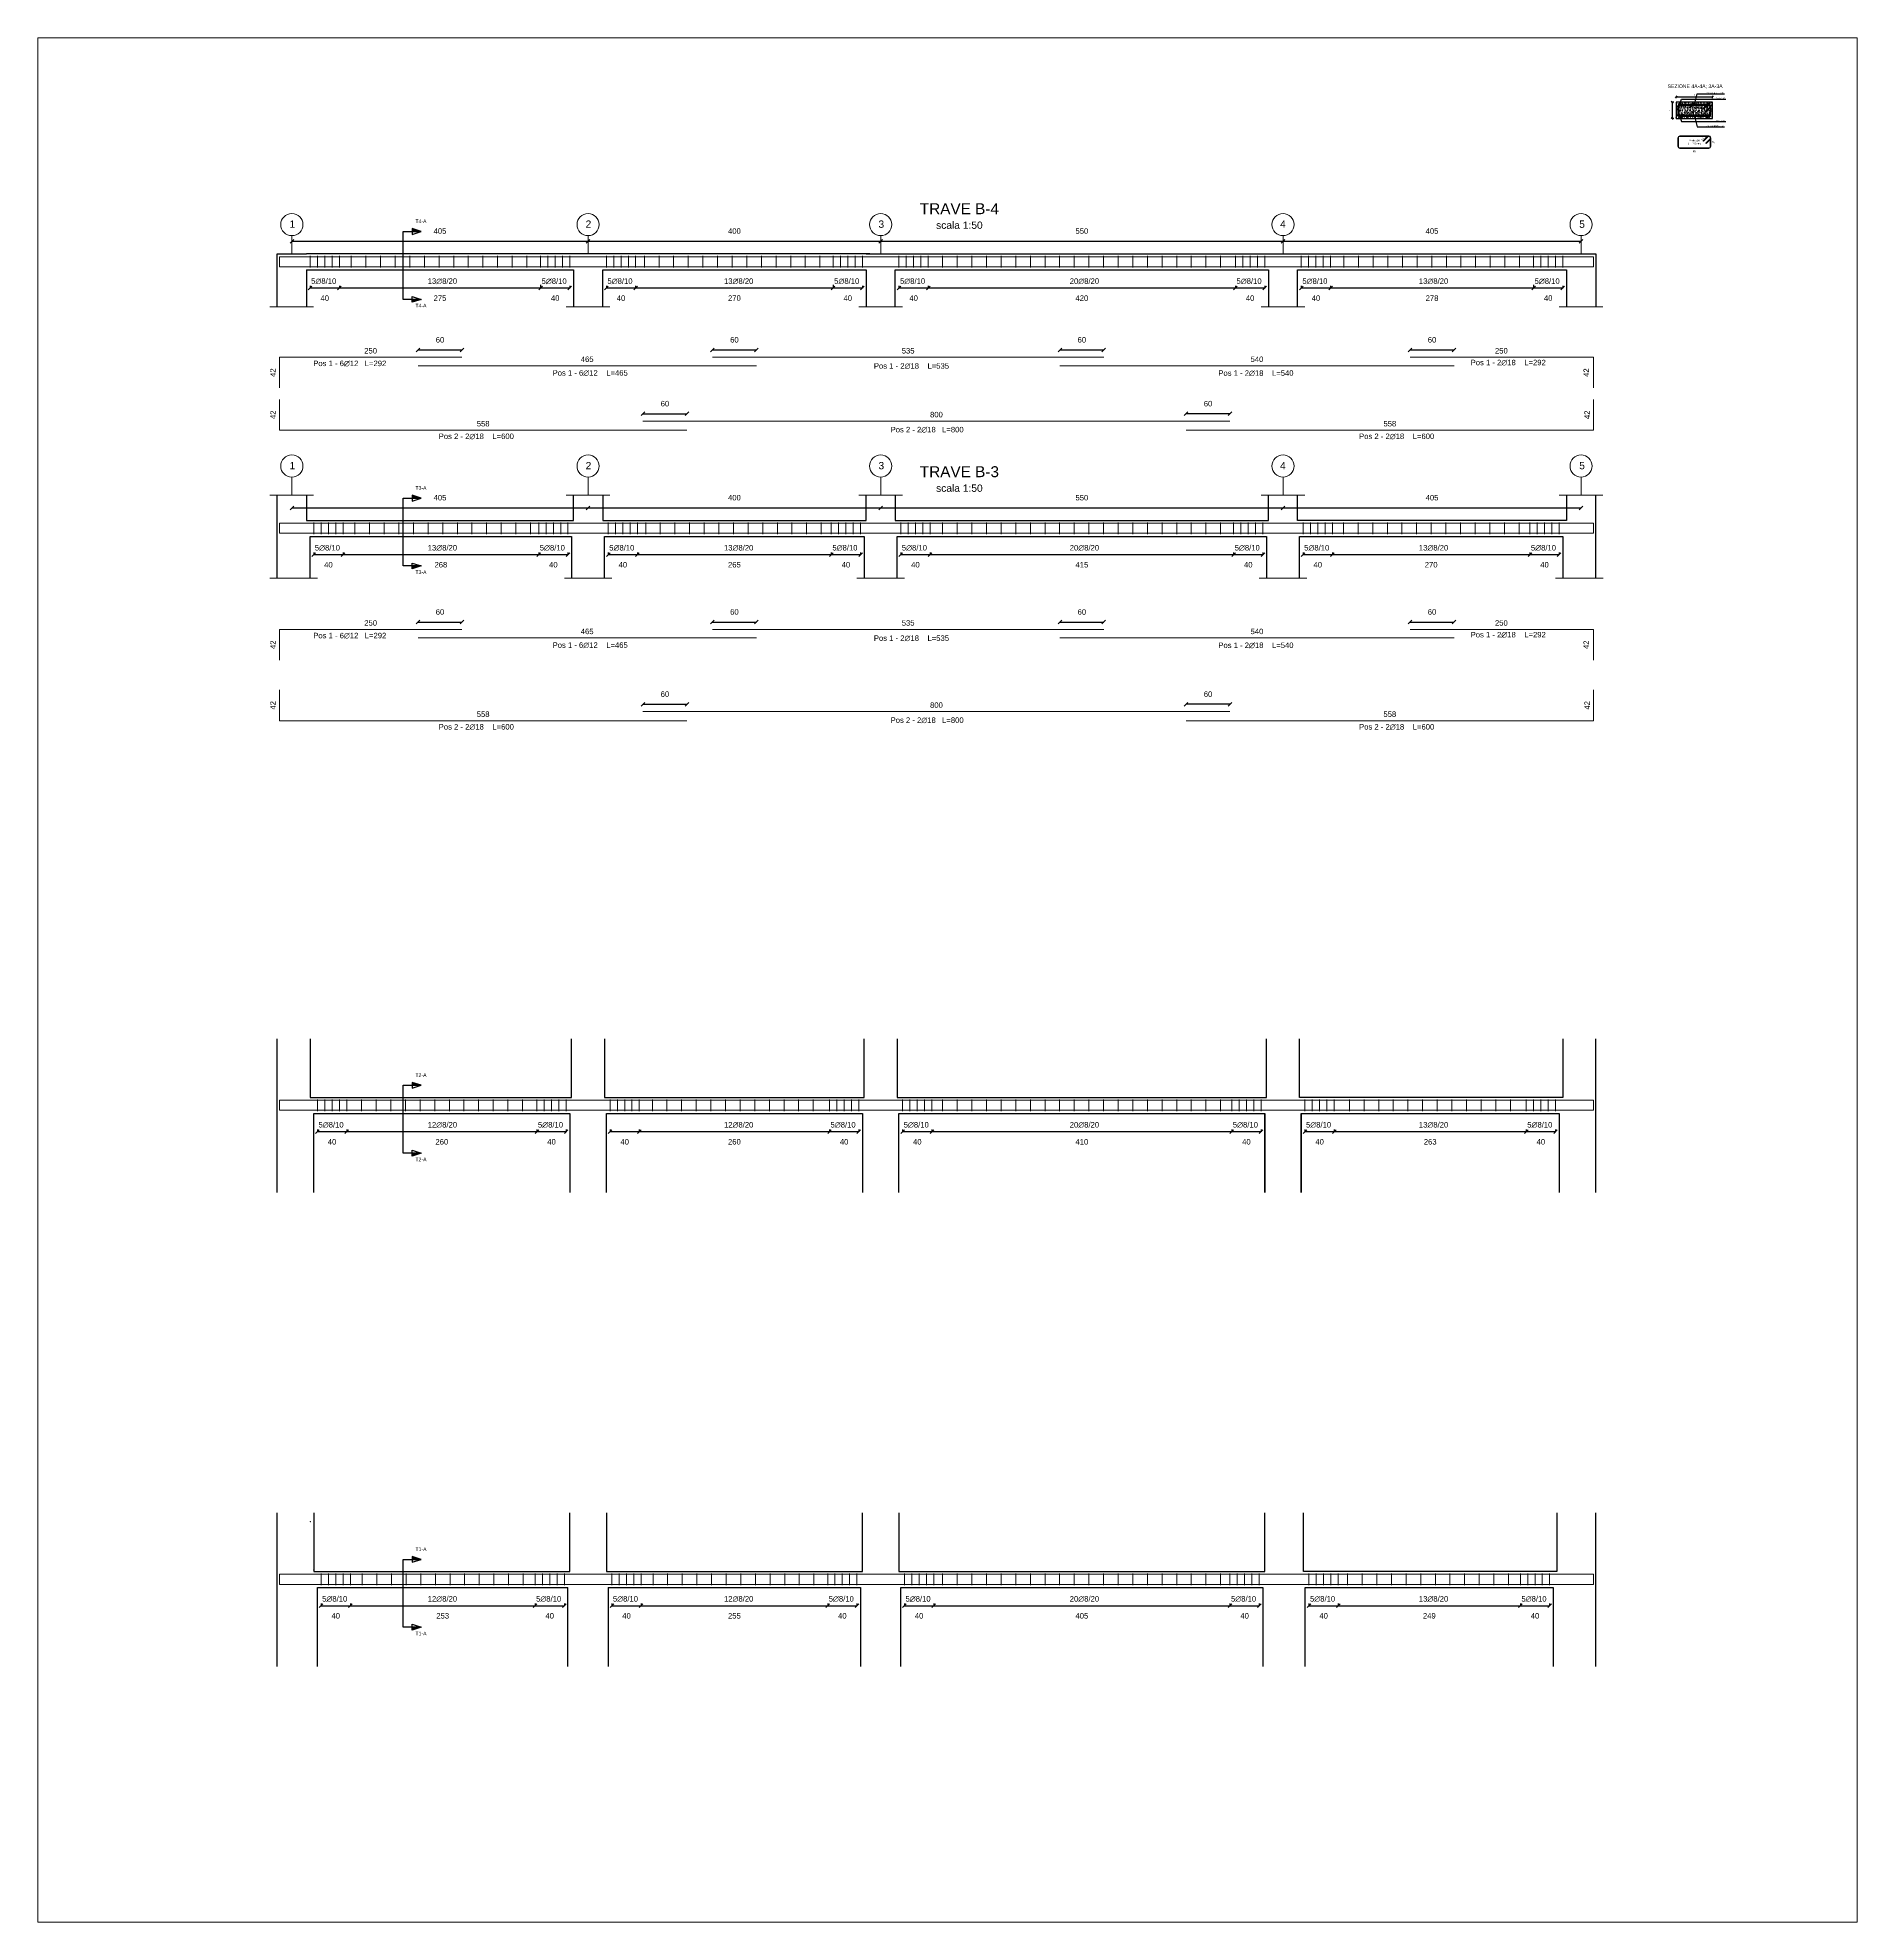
# Model space of a CAD drawing. Header units: millimetres. Extents: x -455371 to 117772, y -78417 to 116564.
# Drawn here: x -339956 to -315080, y -17779 to 7995 of the extents above; entities that cross this region are included whole.
import ezdxf
from ezdxf import colors
from ezdxf.entities.mleader import LeaderData, LeaderLine
from ezdxf.math import Vec2, Vec3

# ---------------------------------------------------------------- set-up
doc = ezdxf.new("R2010")
doc.units = ezdxf.units.MM
doc.linetypes.add('ACAD_ISO02W100', pattern=[15, 12, -3])
doc.linetypes.add('CENTER2', pattern=[28.575, 19.05, -3.175, 3.175, -3.175])
doc.layers.get('0').update_dxf_attribs({"color": 255})
for name, color, linetype, lineweight in [('armature', 5, 'Continuous', 18), ('Cls', 7, 'Continuous', 25), ('fili fissi', 210, 'Continuous', 18), ('quote', 5, 'Continuous', 15), ('RETINO ARMATURE', 253, 'Continuous', 15), ('Scritte', 7, 'Continuous', 15), ('staffe', 10, 'Continuous', 15), ('tratteggio 1 a 50', 230, 'ACAD_ISO02W100', 15)]:
    doc.layers.add(name, color=color, linetype=linetype, lineweight=lineweight)
doc.layers.add('RETINI', color=253, linetype='Continuous')
doc.styles.get("Standard").update_dxf_attribs({"font": 'arial.ttf'})
doc.dimstyles.new('per distinte 1 a 10', dxfattribs={"dimtxt": 25, "dimasz": 150, "dimexe": 0.18, "dimexo": 250, "dimgap": 50, "dimtad": 2, "dimdec": 0, "dimlfac": 0.1, "dimzin": 0, "dimdsep": 46, "dimtxsty": 'Standard', "dimblk": 'NONE', "dimcen": 0, "dimse1": 1, "dimse2": 1, "dimsd1": 1, "dimsd2": 1, "dimadec": 0, "dimazin": 0, "dimtfac": 1, "dimtdec": 0, "dimtofl": 0, "dimtmove": 0, "dimatfit": 3, "dimldrblk": 'NONE', "dimfxl": 250, "dimfxlon": 1, "dimtolj": 1, "dimtzin": 0, "dimarcsym": 2})
doc.dimstyles.new('per distinte 1 a 50', dxfattribs={"dimtxt": 75, "dimasz": 150, "dimexe": 0.18, "dimexo": 250, "dimgap": 50, "dimtad": 1, "dimdec": 0, "dimlfac": 0.1, "dimzin": 0, "dimdsep": 46, "dimtxsty": 'Standard', "dimblk": 'NONE', "dimcen": 0, "dimse1": 1, "dimse2": 1, "dimsd1": 1, "dimsd2": 1, "dimadec": 0, "dimazin": 0, "dimtfac": 1, "dimtdec": 0, "dimtix": 1, "dimtofl": 0, "dimtmove": 0, "dimatfit": 3, "dimldrblk": 'NONE', "dimfxl": 250, "dimfxlon": 1, "dimtolj": 1, "dimtzin": 0, "dimarcsym": 2})
doc.dimstyles.new('scala 1 a 10', dxfattribs={"dimtxt": 15, "dimasz": 25, "dimexe": 0.183, "dimexo": 0.1, "dimgap": 20, "dimtad": 2, "dimdec": 0, "dimlfac": 0.1, "dimzin": 0, "dimdsep": 46, "dimtxsty": 'Standard', "dimblk": 'OBLIQUE', "dimcen": -25, "dimadec": 0, "dimazin": 0, "dimtfac": 1, "dimtdec": 0, "dimtofl": 0, "dimtmove": 0, "dimatfit": 3, "dimfxl": 20, "dimfxlon": 1, "dimtolj": 1, "dimtzin": 0, "dimarcsym": 0})
doc.dimstyles.new('scala1 a 50', dxfattribs={"dimtxt": 75, "dimasz": 50, "dimexe": 0.18, "dimexo": 250, "dimgap": 100, "dimtad": 2, "dimdec": 0, "dimlfac": 0.1, "dimzin": 0, "dimdsep": 46, "dimtxsty": 'Standard', "dimblk": 'OBLIQUE', "dimcen": -100, "dimadec": 0, "dimazin": 0, "dimtfac": 1, "dimtdec": 0, "dimtofl": 0, "dimtmove": 0, "dimatfit": 3, "dimfxl": 250, "dimfxlon": 1, "dimtolj": 1, "dimtzin": 0, "dimarcsym": 0})

# ---------------------------------------------------------------- blocks, each defined once
blk = doc.blocks.new('*U390')
at = {"layer": 'staffe'}
blk.add_lwpolyline([(0, -80), (0, 80)], dxfattribs=at)
blk = doc.blocks.new('*U391')
at = {"layer": 'Cls', "color": 0, "linetype": 'ByBlock', "lineweight": -2, "transparency": 16777216}
for p in [(-400, 0), (-300, 0), (-200, 0), (-100, 0), (0, 0)]:
    blk.add_blockref('*U390', p, dxfattribs=at)
blk = doc.blocks.new('*U392')
at = {"layer": 'staffe'}
blk.add_lwpolyline([(0, -80), (0, 80)], dxfattribs=at)
blk = doc.blocks.new('*U393')
at = {"layer": 'Cls', "color": 0, "linetype": 'ByBlock', "lineweight": -2, "transparency": 16777216}
for p in [(-400, 0), (-300, 0), (-200, 0), (-100, 0), (0, 0)]:
    blk.add_blockref('*U392', p, dxfattribs=at)
blk = doc.blocks.new('*U394')
at = {"layer": 'staffe'}
blk.add_lwpolyline([(0, -80), (0, 80)], dxfattribs=at)
blk = doc.blocks.new('*U395')
at = {"layer": 'Cls', "color": 0, "linetype": 'ByBlock', "lineweight": -2, "transparency": 16777216}
for p in [(-400, 0), (-300, 0), (-200, 0), (-100, 0), (0, 0)]:
    blk.add_blockref('*U394', p, dxfattribs=at)
blk = doc.blocks.new('*U396')
at = {"layer": 'staffe'}
blk.add_lwpolyline([(0, -80), (0, 80)], dxfattribs=at)
blk = doc.blocks.new('*U397')
at = {"layer": 'Cls', "color": 0, "linetype": 'ByBlock', "lineweight": -2, "transparency": 16777216}
for p in [(-400, 0), (-300, 0), (-200, 0), (-100, 0), (0, 0)]:
    blk.add_blockref('*U396', p, dxfattribs=at)
blk = doc.blocks.new('*U398')
at = {"layer": 'staffe'}
blk.add_lwpolyline([(0, -80), (0, 80)], dxfattribs=at)
blk = doc.blocks.new('*U399')
at = {"layer": 'Cls', "color": 0, "linetype": 'ByBlock', "lineweight": -2, "transparency": 16777216}
for p in [(-400, 0), (-300, 0), (-200, 0), (-100, 0), (0, 0)]:
    blk.add_blockref('*U398', p, dxfattribs=at)
blk = doc.blocks.new('*U400')
at = {"layer": 'staffe'}
blk.add_lwpolyline([(0, -80), (0, 80)], dxfattribs=at)
blk = doc.blocks.new('*U401')
at = {"layer": 'Cls', "color": 0, "linetype": 'ByBlock', "lineweight": -2, "transparency": 16777216}
for p in [(-400, 0), (-300, 0), (-200, 0), (-100, 0), (0, 0)]:
    blk.add_blockref('*U400', p, dxfattribs=at)
blk = doc.blocks.new('*U402')
at = {"layer": 'staffe'}
blk.add_lwpolyline([(0, -80), (0, 80)], dxfattribs=at)
blk = doc.blocks.new('*U403')
at = {"layer": 'Cls', "color": 0, "linetype": 'ByBlock', "lineweight": -2, "transparency": 16777216}
for p in [(-400, 0), (-300, 0), (-200, 0), (-100, 0), (0, 0)]:
    blk.add_blockref('*U402', p, dxfattribs=at)
blk = doc.blocks.new('*U404')
at = {"layer": 'staffe'}
blk.add_lwpolyline([(0, -80), (0, 80)], dxfattribs=at)
blk = doc.blocks.new('*U405')
at = {"layer": 'Cls', "color": 0, "linetype": 'ByBlock', "lineweight": -2, "transparency": 16777216}
for p in [(-400, 0), (-300, 0), (-200, 0), (-100, 0), (0, 0)]:
    blk.add_blockref('*U404', p, dxfattribs=at)
blk = doc.blocks.new('*U406')
at = {"layer": 'staffe'}
blk.add_lwpolyline([(0, -80), (0, 80)], dxfattribs=at)
blk = doc.blocks.new('*U407')
at = {"layer": 'Cls', "color": 0, "linetype": 'ByBlock', "lineweight": -2, "transparency": 16777216}
for p in [(-400, 0), (-300, 0), (-200, 0), (-100, 0), (0, 0)]:
    blk.add_blockref('*U406', p, dxfattribs=at)
blk = doc.blocks.new('*U408')
at = {"layer": 'staffe'}
blk.add_lwpolyline([(0, -80), (0, 80)], dxfattribs=at)
blk = doc.blocks.new('*U409')
at = {"layer": 'Cls', "color": 0, "linetype": 'ByBlock', "lineweight": -2, "transparency": 16777216}
for p in [(-400, 0), (-300, 0), (-200, 0), (-100, 0), (0, 0)]:
    blk.add_blockref('*U408', p, dxfattribs=at)
blk = doc.blocks.new('*U410')
at = {"layer": 'staffe'}
blk.add_lwpolyline([(0, -80), (0, 80)], dxfattribs=at)
blk = doc.blocks.new('*U411')
at = {"layer": 'Cls', "color": 0, "linetype": 'ByBlock', "lineweight": -2, "transparency": 16777216}
for p in [(-400, 0), (-300, 0), (-200, 0), (-100, 0), (0, 0)]:
    blk.add_blockref('*U410', p, dxfattribs=at)
blk = doc.blocks.new('*U412')
at = {"layer": 'staffe'}
blk.add_lwpolyline([(0, -80), (0, 80)], dxfattribs=at)
blk = doc.blocks.new('*U413')
at = {"layer": 'Cls', "color": 0, "linetype": 'ByBlock', "lineweight": -2, "transparency": 16777216}
for p in [(-400, 0), (-300, 0), (-200, 0), (-100, 0), (0, 0)]:
    blk.add_blockref('*U412', p, dxfattribs=at)
blk = doc.blocks.new('*U414')
at = {"layer": 'staffe'}
blk.add_lwpolyline([(0, -80), (0, 80)], dxfattribs=at)
blk = doc.blocks.new('*U415')
at = {"layer": 'Cls', "color": 0, "linetype": 'ByBlock', "lineweight": -2, "transparency": 16777216}
for p in [(-400, 0), (-300, 0), (-200, 0), (-100, 0), (0, 0)]:
    blk.add_blockref('*U414', p, dxfattribs=at)
blk = doc.blocks.new('*U416')
at = {"layer": 'staffe'}
blk.add_lwpolyline([(0, -80), (0, 80)], dxfattribs=at)
blk = doc.blocks.new('*U417')
at = {"layer": 'Cls', "color": 0, "linetype": 'ByBlock', "lineweight": -2, "transparency": 16777216}
for p in [(-400, 0), (-300, 0), (-200, 0), (-100, 0), (0, 0)]:
    blk.add_blockref('*U416', p, dxfattribs=at)
blk = doc.blocks.new('*U418')
at = {"layer": 'staffe'}
blk.add_lwpolyline([(0, -80), (0, 80)], dxfattribs=at)
blk = doc.blocks.new('*U419')
at = {"layer": 'Cls', "color": 0, "linetype": 'ByBlock', "lineweight": -2, "transparency": 16777216}
for p in [(-400, 0), (-300, 0), (-200, 0), (-100, 0), (0, 0)]:
    blk.add_blockref('*U418', p, dxfattribs=at)
blk = doc.blocks.new('*U420')
at = {"layer": 'staffe'}
blk.add_lwpolyline([(0, -80), (0, 80)], dxfattribs=at)
blk = doc.blocks.new('*U421')
at = {"layer": 'Cls', "color": 0, "linetype": 'ByBlock', "lineweight": -2, "transparency": 16777216}
for p in [(-400, 0), (-300, 0), (-200, 0), (-100, 0), (0, 0)]:
    blk.add_blockref('*U420', p, dxfattribs=at)
blk = doc.blocks.new('*U422')
at = {"layer": 'staffe'}
blk.add_lwpolyline([(0, -80), (0, 80)], dxfattribs=at)
blk = doc.blocks.new('*U423')
at = {"layer": 'Cls', "color": 0, "linetype": 'ByBlock', "lineweight": -2, "transparency": 16777216}
for p in [(-400, 0), (-300, 0), (-200, 0), (-100, 0), (0, 0)]:
    blk.add_blockref('*U422', p, dxfattribs=at)
blk = doc.blocks.new('*U424')
at = {"layer": 'staffe'}
blk.add_lwpolyline([(0, -80), (0, 80)], dxfattribs=at)
blk = doc.blocks.new('*U425')
at = {"layer": 'Cls', "color": 0, "linetype": 'ByBlock', "lineweight": -2, "transparency": 16777216}
for p in [(-400, 0), (-300, 0), (-200, 0), (-100, 0), (0, 0)]:
    blk.add_blockref('*U424', p, dxfattribs=at)
blk = doc.blocks.new('*U426')
at = {"layer": 'staffe'}
blk.add_lwpolyline([(0, -80), (0, 80)], dxfattribs=at)
blk = doc.blocks.new('*U427')
at = {"layer": 'Cls', "color": 0, "linetype": 'ByBlock', "lineweight": -2, "transparency": 16777216}
for p in [(-400, 0), (-300, 0), (-200, 0), (-100, 0), (0, 0)]:
    blk.add_blockref('*U426', p, dxfattribs=at)
blk = doc.blocks.new('*U428')
at = {"layer": 'staffe'}
blk.add_lwpolyline([(0, -80), (0, 80)], dxfattribs=at)
blk = doc.blocks.new('*U429')
at = {"layer": 'Cls', "color": 0, "linetype": 'ByBlock', "lineweight": -2, "transparency": 16777216}
for p in [(-400, 0), (-300, 0), (-200, 0), (-100, 0), (0, 0)]:
    blk.add_blockref('*U428', p, dxfattribs=at)
blk = doc.blocks.new('*U430')
at = {"layer": 'staffe'}
blk.add_lwpolyline([(0, -80), (0, 80)], dxfattribs=at)
blk = doc.blocks.new('*U431')
at = {"layer": 'Cls', "color": 0, "linetype": 'ByBlock', "lineweight": -2, "transparency": 16777216}
for p in [(-400, 0), (-300, 0), (-200, 0), (-100, 0), (0, 0)]:
    blk.add_blockref('*U430', p, dxfattribs=at)
blk = doc.blocks.new('*U432')
at = {"layer": 'staffe'}
blk.add_lwpolyline([(0, -80), (0, 80)], dxfattribs=at)
blk = doc.blocks.new('*U433')
at = {"layer": 'Cls', "color": 0, "linetype": 'ByBlock', "lineweight": -2, "transparency": 16777216}
for p in [(-400, 0), (-300, 0), (-200, 0), (-100, 0), (0, 0)]:
    blk.add_blockref('*U432', p, dxfattribs=at)
blk = doc.blocks.new('*U434')
at = {"layer": 'staffe'}
blk.add_lwpolyline([(0, -80), (0, 80)], dxfattribs=at)
blk = doc.blocks.new('*U435')
at = {"layer": 'Cls', "color": 0, "linetype": 'ByBlock', "lineweight": -2, "transparency": 16777216}
for p in [(-400, 0), (-300, 0), (-200, 0), (-100, 0), (0, 0)]:
    blk.add_blockref('*U434', p, dxfattribs=at)
blk = doc.blocks.new('*U436')
at = {"layer": 'staffe'}
blk.add_lwpolyline([(0, -80), (0, 80)], dxfattribs=at)
blk = doc.blocks.new('*U437')
at = {"layer": 'Cls', "color": 0, "linetype": 'ByBlock', "lineweight": -2, "transparency": 16777216}
for p in [(-400, 0), (-300, 0), (-200, 0), (-100, 0), (0, 0)]:
    blk.add_blockref('*U436', p, dxfattribs=at)
blk = doc.blocks.new('*U438')
at = {"layer": 'staffe'}
blk.add_lwpolyline([(0, -80), (0, 80)], dxfattribs=at)
blk = doc.blocks.new('*U439')
at = {"layer": 'Cls', "color": 0, "linetype": 'ByBlock', "lineweight": -2, "transparency": 16777216}
for p in [(-400, 0), (-300, 0), (-200, 0), (-100, 0), (0, 0)]:
    blk.add_blockref('*U438', p, dxfattribs=at)
blk = doc.blocks.new('*U440')
at = {"layer": 'staffe'}
blk.add_lwpolyline([(0, -80), (0, 80)], dxfattribs=at)
blk = doc.blocks.new('*U441')
at = {"layer": 'Cls', "color": 0, "linetype": 'ByBlock', "lineweight": -2, "transparency": 16777216}
for p in [(-400, 0), (-300, 0), (-200, 0), (-100, 0), (0, 0)]:
    blk.add_blockref('*U440', p, dxfattribs=at)
blk = doc.blocks.new('*U442')
at = {"layer": 'staffe'}
blk.add_lwpolyline([(0, -80), (0, 80)], dxfattribs=at)
blk = doc.blocks.new('*U443')
at = {"layer": 'Cls', "color": 0, "linetype": 'ByBlock', "lineweight": -2, "transparency": 16777216}
for p in [(-400, 0), (-300, 0), (-200, 0), (-100, 0), (0, 0)]:
    blk.add_blockref('*U442', p, dxfattribs=at)
blk = doc.blocks.new('*U444')
at = {"layer": 'staffe'}
blk.add_lwpolyline([(0, -80), (0, 80)], dxfattribs=at)
blk = doc.blocks.new('*U445')
at = {"layer": 'Cls', "color": 0, "linetype": 'ByBlock', "lineweight": -2, "transparency": 16777216}
for p in [(-400, 0), (-300, 0), (-200, 0), (-100, 0), (0, 0)]:
    blk.add_blockref('*U444', p, dxfattribs=at)
blk = doc.blocks.new('*U446')
at = {"layer": 'staffe'}
blk.add_lwpolyline([(0, -80), (0, 80)], dxfattribs=at)
blk = doc.blocks.new('*U447')
at = {"layer": 'Cls', "color": 0, "linetype": 'ByBlock', "lineweight": -2, "transparency": 16777216}
for p in [(-400, 0), (-300, 0), (-200, 0), (-100, 0), (0, 0)]:
    blk.add_blockref('*U446', p, dxfattribs=at)
blk = doc.blocks.new('*U448')
at = {"layer": 'staffe'}
blk.add_lwpolyline([(0, -80), (0, 80)], dxfattribs=at)
blk = doc.blocks.new('*U449')
at = {"layer": 'Cls', "color": 0, "linetype": 'ByBlock', "lineweight": -2, "transparency": 16777216}
for p in [(-400, 0), (-300, 0), (-200, 0), (-100, 0), (0, 0)]:
    blk.add_blockref('*U448', p, dxfattribs=at)
blk = doc.blocks.new('*U450')
at = {"layer": 'staffe'}
blk.add_lwpolyline([(0, -80), (0, 80)], dxfattribs=at)
blk = doc.blocks.new('*U451')
at = {"layer": 'Cls', "color": 0, "linetype": 'ByBlock', "lineweight": -2, "transparency": 16777216}
for p in [(-400, 0), (-300, 0), (-200, 0), (-100, 0), (0, 0)]:
    blk.add_blockref('*U450', p, dxfattribs=at)
blk = doc.blocks.new('*U506')
at = {"layer": 'staffe'}
blk.add_lwpolyline([(0, -80), (0, 80)], dxfattribs=at)
blk = doc.blocks.new('*U507')
at = {"layer": 'Cls', "color": 0, "linetype": 'ByBlock', "lineweight": -2, "transparency": 16777216}
for p in [(0, 0), (200, 0), (400, 0), (600, 0), (800, 0), (1000, 0), (1200, 0), (1400, 0), (1600, 0), (1800, 0), (2000, 0), (2200, 0), (2400, 0)]:
    blk.add_blockref('*U506', p, dxfattribs=at)
blk = doc.blocks.new('*U508')
at = {"layer": 'staffe'}
blk.add_lwpolyline([(0, -80), (0, 80)], dxfattribs=at)
blk = doc.blocks.new('*U509')
at = {"layer": 'Cls', "color": 0, "linetype": 'ByBlock', "lineweight": -2, "transparency": 16777216}
for p in [(0, 0), (200, 0), (400, 0), (600, 0), (800, 0), (1000, 0), (1200, 0), (1400, 0), (1600, 0), (1800, 0), (2000, 0), (2200, 0), (2400, 0)]:
    blk.add_blockref('*U508', p, dxfattribs=at)
blk = doc.blocks.new('*U510')
at = {"layer": 'staffe'}
blk.add_lwpolyline([(0, -80), (0, 80)], dxfattribs=at)
blk = doc.blocks.new('*U511')
at = {"layer": 'Cls', "color": 0, "linetype": 'ByBlock', "lineweight": -2, "transparency": 16777216}
for p in [(0, 0), (200, 0), (400, 0), (600, 0), (800, 0), (1000, 0), (1200, 0), (1400, 0), (1600, 0), (1800, 0), (2000, 0), (2200, 0)]:
    blk.add_blockref('*U510', p, dxfattribs=at)
blk = doc.blocks.new('*U512')
at = {"layer": 'staffe'}
blk.add_lwpolyline([(0, -80), (0, 80)], dxfattribs=at)
blk = doc.blocks.new('*U513')
at = {"layer": 'Cls', "color": 0, "linetype": 'ByBlock', "lineweight": -2, "transparency": 16777216}
for p in [(0, 0), (200, 0), (400, 0), (600, 0), (800, 0), (1000, 0), (1200, 0), (1400, 0), (1600, 0), (1800, 0), (2000, 0), (2200, 0)]:
    blk.add_blockref('*U512', p, dxfattribs=at)
blk = doc.blocks.new('*U514')
at = {"layer": 'staffe'}
blk.add_lwpolyline([(0, -80), (0, 80)], dxfattribs=at)
blk = doc.blocks.new('*U515')
at = {"layer": 'Cls', "color": 0, "linetype": 'ByBlock', "lineweight": -2, "transparency": 16777216}
for p in [(0, 0), (200, 0), (400, 0), (600, 0), (800, 0), (1000, 0), (1200, 0), (1400, 0), (1600, 0), (1800, 0), (2000, 0), (2200, 0), (2400, 0)]:
    blk.add_blockref('*U514', p, dxfattribs=at)
blk = doc.blocks.new('*U516')
at = {"layer": 'staffe'}
blk.add_lwpolyline([(0, -80), (0, 80)], dxfattribs=at)
blk = doc.blocks.new('*U517')
at = {"layer": 'Cls', "color": 0, "linetype": 'ByBlock', "lineweight": -2, "transparency": 16777216}
for p in [(0, 0), (200, 0), (400, 0), (600, 0), (800, 0), (1000, 0), (1200, 0), (1400, 0), (1600, 0), (1800, 0), (2000, 0), (2200, 0), (2400, 0)]:
    blk.add_blockref('*U516', p, dxfattribs=at)
blk = doc.blocks.new('*U518')
at = {"layer": 'staffe'}
blk.add_lwpolyline([(0, -80), (0, 80)], dxfattribs=at)
blk = doc.blocks.new('*U519')
at = {"layer": 'Cls', "color": 0, "linetype": 'ByBlock', "lineweight": -2, "transparency": 16777216}
for p in [(0, 0), (200, 0), (400, 0), (600, 0), (800, 0), (1000, 0), (1200, 0), (1400, 0), (1600, 0), (1800, 0), (2000, 0), (2200, 0)]:
    blk.add_blockref('*U518', p, dxfattribs=at)
blk = doc.blocks.new('*U520')
at = {"layer": 'staffe'}
blk.add_lwpolyline([(0, -80), (0, 80)], dxfattribs=at)
blk = doc.blocks.new('*U521')
at = {"layer": 'Cls', "color": 0, "linetype": 'ByBlock', "lineweight": -2, "transparency": 16777216}
for p in [(0, 0), (200, 0), (400, 0), (600, 0), (800, 0), (1000, 0), (1200, 0), (1400, 0), (1600, 0), (1800, 0), (2000, 0), (2200, 0)]:
    blk.add_blockref('*U520', p, dxfattribs=at)
blk = doc.blocks.new('*U522')
at = {"layer": 'staffe'}
blk.add_lwpolyline([(0, -80), (0, 80)], dxfattribs=at)
blk = doc.blocks.new('*U523')
at = {"layer": 'Cls', "color": 0, "linetype": 'ByBlock', "lineweight": -2, "transparency": 16777216}
for p in [(0, 0), (200, 0), (400, 0), (600, 0), (800, 0), (1000, 0), (1200, 0), (1400, 0), (1600, 0), (1800, 0), (2000, 0), (2200, 0), (2400, 0)]:
    blk.add_blockref('*U522', p, dxfattribs=at)
blk = doc.blocks.new('*U524')
at = {"layer": 'staffe'}
blk.add_lwpolyline([(0, -80), (0, 80)], dxfattribs=at)
blk = doc.blocks.new('*U525')
at = {"layer": 'Cls', "color": 0, "linetype": 'ByBlock', "lineweight": -2, "transparency": 16777216}
for p in [(0, 0), (200, 0), (400, 0), (600, 0), (800, 0), (1000, 0), (1200, 0), (1400, 0), (1600, 0), (1800, 0), (2000, 0), (2200, 0), (2400, 0)]:
    blk.add_blockref('*U524', p, dxfattribs=at)
blk = doc.blocks.new('*U526')
at = {"layer": 'staffe'}
blk.add_lwpolyline([(0, -80), (0, 80)], dxfattribs=at)
blk = doc.blocks.new('*U527')
at = {"layer": 'Cls', "color": 0, "linetype": 'ByBlock', "lineweight": -2, "transparency": 16777216}
for p in [(0, 0), (200, 0), (400, 0), (600, 0), (800, 0), (1000, 0), (1200, 0), (1400, 0), (1600, 0), (1800, 0), (2000, 0), (2200, 0)]:
    blk.add_blockref('*U526', p, dxfattribs=at)
blk = doc.blocks.new('*U528')
at = {"layer": 'staffe'}
blk.add_lwpolyline([(0, -80), (0, 80)], dxfattribs=at)
blk = doc.blocks.new('*U529')
at = {"layer": 'Cls', "color": 0, "linetype": 'ByBlock', "lineweight": -2, "transparency": 16777216}
for p in [(0, 0), (200, 0), (400, 0), (600, 0), (800, 0), (1000, 0), (1200, 0), (1400, 0), (1600, 0), (1800, 0), (2000, 0), (2200, 0)]:
    blk.add_blockref('*U528', p, dxfattribs=at)
blk = doc.blocks.new('*U530')
at = {"layer": 'staffe'}
blk.add_lwpolyline([(0, -80), (0, 80)], dxfattribs=at)
blk = doc.blocks.new('*U531')
at = {"layer": 'Cls', "color": 0, "linetype": 'ByBlock', "lineweight": -2, "transparency": 16777216}
for p in [(-400, 0), (-300, 0), (-200, 0), (-100, 0), (0, 0)]:
    blk.add_blockref('*U530', p, dxfattribs=at)
blk = doc.blocks.new('*U532')
at = {"layer": 'staffe'}
blk.add_lwpolyline([(0, -80), (0, 80)], dxfattribs=at)
blk = doc.blocks.new('*U533')
at = {"layer": 'Cls', "color": 0, "linetype": 'ByBlock', "lineweight": -2, "transparency": 16777216}
for p in [(0, 0), (200, 0), (400, 0), (600, 0), (800, 0), (1000, 0), (1200, 0), (1400, 0), (1600, 0), (1800, 0), (2000, 0), (2200, 0), (2400, 0), (2600, 0), (2800, 0), (3000, 0), (3200, 0), (3400, 0), (3600, 0), (3800, 0)]:
    blk.add_blockref('*U532', p, dxfattribs=at)
blk = doc.blocks.new('*U534')
at = {"layer": 'staffe'}
blk.add_lwpolyline([(0, -80), (0, 80)], dxfattribs=at)
blk = doc.blocks.new('*U535')
at = {"layer": 'Cls', "color": 0, "linetype": 'ByBlock', "lineweight": -2, "transparency": 16777216}
for p in [(0, 0), (200, 0), (400, 0), (600, 0), (800, 0), (1000, 0), (1200, 0), (1400, 0), (1600, 0), (1800, 0), (2000, 0), (2200, 0), (2400, 0), (2600, 0), (2800, 0), (3000, 0), (3200, 0), (3400, 0), (3600, 0), (3800, 0)]:
    blk.add_blockref('*U534', p, dxfattribs=at)
blk = doc.blocks.new('*U536')
at = {"layer": 'staffe'}
blk.add_lwpolyline([(0, -80), (0, 80)], dxfattribs=at)
blk = doc.blocks.new('*U537')
at = {"layer": 'Cls', "color": 0, "linetype": 'ByBlock', "lineweight": -2, "transparency": 16777216}
for p in [(0, 0), (200, 0), (400, 0), (600, 0), (800, 0), (1000, 0), (1200, 0), (1400, 0), (1600, 0), (1800, 0), (2000, 0), (2200, 0), (2400, 0), (2600, 0), (2800, 0), (3000, 0), (3200, 0), (3400, 0), (3600, 0), (3800, 0)]:
    blk.add_blockref('*U536', p, dxfattribs=at)
blk = doc.blocks.new('*U538')
at = {"layer": 'staffe'}
blk.add_lwpolyline([(0, -80), (0, 80)], dxfattribs=at)
blk = doc.blocks.new('*U539')
at = {"layer": 'Cls', "color": 0, "linetype": 'ByBlock', "lineweight": -2, "transparency": 16777216}
for p in [(0, 0), (200, 0), (400, 0), (600, 0), (800, 0), (1000, 0), (1200, 0), (1400, 0), (1600, 0), (1800, 0), (2000, 0), (2200, 0), (2400, 0), (2600, 0), (2800, 0), (3000, 0), (3200, 0), (3400, 0), (3600, 0), (3800, 0)]:
    blk.add_blockref('*U538', p, dxfattribs=at)
blk = doc.blocks.new('_Oblique')
at = {"color": 0, "linetype": 'ByBlock', "lineweight": -2}
blk.add_line((-0.5, -0.5), (0.5, 0.5), dxfattribs=at)
blk = doc.blocks.new('*D576')
at = {"layer": 'Defpoints', "color": 0, "transparency": 16777216}
for p in [(-319506, 4851), (-319106, 4851), (-319106, 4572)]:
    blk.add_point(p, dxfattribs=at)
at = {"layer": 'quote', "color": 0, "lineweight": -2, "transparency": 16777216}
for p, q in [((-319506, 4601), (-319506, 4571)), ((-319506, 4572), (-319106, 4572)), ((-319106, 4601), (-319106, 4571))]:
    blk.add_line(p, q, dxfattribs=at)
at = {"layer": 'quote', "color": 0, "lineweight": -2, "transparency": 16777216, "xscale": 50, "yscale": 50, "zscale": 50, "rotation": 180}
blk.add_blockref('_Oblique', (-319506, 4572), dxfattribs=at)
at = {"layer": 'quote', "color": 0, "lineweight": -2, "transparency": 16777216, "xscale": 50, "yscale": 50, "zscale": 50}
blk.add_blockref('_Oblique', (-319106, 4572), dxfattribs=at)
at = {"layer": 'quote', "color": 0, "transparency": 16777216, "insert": (-319306, 4433), "char_height": 75, "attachment_point": 5}
blk.add_mtext('\\A1;40', dxfattribs=at)
blk = doc.blocks.new('*D577')
at = {"layer": 'Defpoints', "color": 0, "transparency": 16777216}
for p in [(-323581, 4851), (-323181, 4851), (-323181, 4572)]:
    blk.add_point(p, dxfattribs=at)
at = {"layer": 'quote', "color": 0, "lineweight": -2, "transparency": 16777216}
for p, q in [((-323581, 4601), (-323581, 4571)), ((-323581, 4572), (-323181, 4572)), ((-323181, 4601), (-323181, 4571))]:
    blk.add_line(p, q, dxfattribs=at)
at = {"layer": 'quote', "color": 0, "lineweight": -2, "transparency": 16777216, "xscale": 50, "yscale": 50, "zscale": 50, "rotation": 180}
blk.add_blockref('_Oblique', (-323581, 4572), dxfattribs=at)
at = {"layer": 'quote', "color": 0, "lineweight": -2, "transparency": 16777216, "xscale": 50, "yscale": 50, "zscale": 50}
blk.add_blockref('_Oblique', (-323181, 4572), dxfattribs=at)
at = {"layer": 'quote', "color": 0, "transparency": 16777216, "insert": (-323381, 4433), "char_height": 75, "attachment_point": 5}
blk.add_mtext('\\A1;40', dxfattribs=at)
blk = doc.blocks.new('*D578')
at = {"layer": 'Defpoints', "color": 0, "transparency": 16777216}
for p in [(-329081, 4851), (-328681, 4851), (-328681, 4572)]:
    blk.add_point(p, dxfattribs=at)
at = {"layer": 'quote', "color": 0, "lineweight": -2, "transparency": 16777216}
for p, q in [((-329081, 4601), (-329081, 4571)), ((-329081, 4572), (-328681, 4572)), ((-328681, 4601), (-328681, 4571))]:
    blk.add_line(p, q, dxfattribs=at)
at = {"layer": 'quote', "color": 0, "lineweight": -2, "transparency": 16777216, "xscale": 50, "yscale": 50, "zscale": 50, "rotation": 180}
blk.add_blockref('_Oblique', (-329081, 4572), dxfattribs=at)
at = {"layer": 'quote', "color": 0, "lineweight": -2, "transparency": 16777216, "xscale": 50, "yscale": 50, "zscale": 50}
blk.add_blockref('_Oblique', (-328681, 4572), dxfattribs=at)
at = {"layer": 'quote', "color": 0, "transparency": 16777216, "insert": (-328881, 4433), "char_height": 75, "attachment_point": 5}
blk.add_mtext('\\A1;40', dxfattribs=at)
blk = doc.blocks.new('*D579')
at = {"layer": 'Defpoints', "color": 0, "transparency": 16777216}
for p in [(-333081, 4851), (-332681, 4851), (-332681, 4572)]:
    blk.add_point(p, dxfattribs=at)
at = {"layer": 'quote', "color": 0, "lineweight": -2, "transparency": 16777216}
for p, q in [((-333081, 4601), (-333081, 4571)), ((-333081, 4572), (-332681, 4572)), ((-332681, 4601), (-332681, 4571))]:
    blk.add_line(p, q, dxfattribs=at)
at = {"layer": 'quote', "color": 0, "lineweight": -2, "transparency": 16777216, "xscale": 50, "yscale": 50, "zscale": 50, "rotation": 180}
blk.add_blockref('_Oblique', (-333081, 4572), dxfattribs=at)
at = {"layer": 'quote', "color": 0, "lineweight": -2, "transparency": 16777216, "xscale": 50, "yscale": 50, "zscale": 50}
blk.add_blockref('_Oblique', (-332681, 4572), dxfattribs=at)
at = {"layer": 'quote', "color": 0, "transparency": 16777216, "insert": (-332881, 4433), "char_height": 75, "attachment_point": 5}
blk.add_mtext('\\A1;40', dxfattribs=at)
blk = doc.blocks.new('*D580')
at = {"layer": 'Defpoints', "color": 0, "transparency": 16777216}
for p in [(-333106, 1204), (-332706, 1204), (-332706, 925)]:
    blk.add_point(p, dxfattribs=at)
at = {"layer": 'quote', "color": 0, "lineweight": -2, "transparency": 16777216}
for p, q in [((-333106, 954), (-333106, 925)), ((-333106, 925), (-332706, 925)), ((-332706, 954), (-332706, 925))]:
    blk.add_line(p, q, dxfattribs=at)
at = {"layer": 'quote', "color": 0, "lineweight": -2, "transparency": 16777216, "xscale": 50, "yscale": 50, "zscale": 50, "rotation": 180}
blk.add_blockref('_Oblique', (-333106, 925), dxfattribs=at)
at = {"layer": 'quote', "color": 0, "lineweight": -2, "transparency": 16777216, "xscale": 50, "yscale": 50, "zscale": 50}
blk.add_blockref('_Oblique', (-332706, 925), dxfattribs=at)
at = {"layer": 'quote', "color": 0, "transparency": 16777216, "insert": (-332906, 787), "char_height": 75, "attachment_point": 5}
blk.add_mtext('\\A1;40', dxfattribs=at)
blk = doc.blocks.new('*D581')
at = {"layer": 'Defpoints', "color": 0, "transparency": 16777216}
for p in [(-329106, 1204), (-328706, 1204), (-328706, 925)]:
    blk.add_point(p, dxfattribs=at)
at = {"layer": 'quote', "color": 0, "lineweight": -2, "transparency": 16777216}
for p, q in [((-329106, 954), (-329106, 925)), ((-329106, 925), (-328706, 925)), ((-328706, 954), (-328706, 925))]:
    blk.add_line(p, q, dxfattribs=at)
at = {"layer": 'quote', "color": 0, "lineweight": -2, "transparency": 16777216, "xscale": 50, "yscale": 50, "zscale": 50, "rotation": 180}
blk.add_blockref('_Oblique', (-329106, 925), dxfattribs=at)
at = {"layer": 'quote', "color": 0, "lineweight": -2, "transparency": 16777216, "xscale": 50, "yscale": 50, "zscale": 50}
blk.add_blockref('_Oblique', (-328706, 925), dxfattribs=at)
at = {"layer": 'quote', "color": 0, "transparency": 16777216, "insert": (-328906, 787), "char_height": 75, "attachment_point": 5}
blk.add_mtext('\\A1;40', dxfattribs=at)
blk = doc.blocks.new('*D582')
at = {"layer": 'Defpoints', "color": 0, "transparency": 16777216}
for p in [(-323606, 1204), (-323206, 1204), (-323206, 925)]:
    blk.add_point(p, dxfattribs=at)
at = {"layer": 'quote', "color": 0, "lineweight": -2, "transparency": 16777216}
for p, q in [((-323606, 954), (-323606, 925)), ((-323606, 925), (-323206, 925)), ((-323206, 954), (-323206, 925))]:
    blk.add_line(p, q, dxfattribs=at)
at = {"layer": 'quote', "color": 0, "lineweight": -2, "transparency": 16777216, "xscale": 50, "yscale": 50, "zscale": 50, "rotation": 180}
blk.add_blockref('_Oblique', (-323606, 925), dxfattribs=at)
at = {"layer": 'quote', "color": 0, "lineweight": -2, "transparency": 16777216, "xscale": 50, "yscale": 50, "zscale": 50}
blk.add_blockref('_Oblique', (-323206, 925), dxfattribs=at)
at = {"layer": 'quote', "color": 0, "transparency": 16777216, "insert": (-323406, 787), "char_height": 75, "attachment_point": 5}
blk.add_mtext('\\A1;40', dxfattribs=at)
blk = doc.blocks.new('*D583')
at = {"layer": 'Defpoints', "color": 0, "transparency": 16777216}
for p in [(-319556, 1204), (-319156, 1204), (-319156, 925)]:
    blk.add_point(p, dxfattribs=at)
at = {"layer": 'quote', "color": 0, "lineweight": -2, "transparency": 16777216}
for p, q in [((-319556, 954), (-319556, 925)), ((-319556, 925), (-319156, 925)), ((-319156, 954), (-319156, 925))]:
    blk.add_line(p, q, dxfattribs=at)
at = {"layer": 'quote', "color": 0, "lineweight": -2, "transparency": 16777216, "xscale": 50, "yscale": 50, "zscale": 50, "rotation": 180}
blk.add_blockref('_Oblique', (-319556, 925), dxfattribs=at)
at = {"layer": 'quote', "color": 0, "lineweight": -2, "transparency": 16777216, "xscale": 50, "yscale": 50, "zscale": 50}
blk.add_blockref('_Oblique', (-319156, 925), dxfattribs=at)
at = {"layer": 'quote', "color": 0, "transparency": 16777216, "insert": (-319356, 787), "char_height": 75, "attachment_point": 5}
blk.add_mtext('\\A1;40', dxfattribs=at)
blk = doc.blocks.new('*D584')
at = {"layer": 'Defpoints', "color": 0, "transparency": 16777216}
for p in [(-319606, -6687), (-319206, -6687), (-319206, -6966)]:
    blk.add_point(p, dxfattribs=at)
at = {"layer": 'quote', "color": 0, "lineweight": -2, "transparency": 16777216}
for p, q in [((-319606, -6937), (-319606, -6967)), ((-319206, -6937), (-319206, -6967)), ((-319606, -6966), (-319206, -6966))]:
    blk.add_line(p, q, dxfattribs=at)
at = {"layer": 'quote', "color": 0, "lineweight": -2, "transparency": 16777216, "xscale": 50, "yscale": 50, "zscale": 50, "rotation": 180}
blk.add_blockref('_Oblique', (-319606, -6966), dxfattribs=at)
at = {"layer": 'quote', "color": 0, "lineweight": -2, "transparency": 16777216, "xscale": 50, "yscale": 50, "zscale": 50}
blk.add_blockref('_Oblique', (-319206, -6966), dxfattribs=at)
at = {"layer": 'quote', "color": 0, "transparency": 16777216, "insert": (-319406, -7105), "char_height": 75, "attachment_point": 5}
blk.add_mtext('\\A1;40', dxfattribs=at)
blk = doc.blocks.new('*D585')
at = {"layer": 'Defpoints', "color": 0, "transparency": 16777216}
for p in [(-323631, -6687), (-323231, -6687), (-323231, -6966)]:
    blk.add_point(p, dxfattribs=at)
at = {"layer": 'quote', "color": 0, "lineweight": -2, "transparency": 16777216}
for p, q in [((-323631, -6937), (-323631, -6967)), ((-323231, -6937), (-323231, -6967)), ((-323631, -6966), (-323231, -6966))]:
    blk.add_line(p, q, dxfattribs=at)
at = {"layer": 'quote', "color": 0, "lineweight": -2, "transparency": 16777216, "xscale": 50, "yscale": 50, "zscale": 50, "rotation": 180}
blk.add_blockref('_Oblique', (-323631, -6966), dxfattribs=at)
at = {"layer": 'quote', "color": 0, "lineweight": -2, "transparency": 16777216, "xscale": 50, "yscale": 50, "zscale": 50}
blk.add_blockref('_Oblique', (-323231, -6966), dxfattribs=at)
at = {"layer": 'quote', "color": 0, "transparency": 16777216, "insert": (-323431, -7105), "char_height": 75, "attachment_point": 5}
blk.add_mtext('\\A1;40', dxfattribs=at)
blk = doc.blocks.new('*D586')
at = {"layer": 'Defpoints', "color": 0, "transparency": 16777216}
for p in [(-329131, -6687), (-328731, -6687), (-328731, -6966)]:
    blk.add_point(p, dxfattribs=at)
at = {"layer": 'quote', "color": 0, "lineweight": -2, "transparency": 16777216}
for p, q in [((-329131, -6937), (-329131, -6967)), ((-328731, -6937), (-328731, -6967)), ((-329131, -6966), (-328731, -6966))]:
    blk.add_line(p, q, dxfattribs=at)
at = {"layer": 'quote', "color": 0, "lineweight": -2, "transparency": 16777216, "xscale": 50, "yscale": 50, "zscale": 50, "rotation": 180}
blk.add_blockref('_Oblique', (-329131, -6966), dxfattribs=at)
at = {"layer": 'quote', "color": 0, "lineweight": -2, "transparency": 16777216, "xscale": 50, "yscale": 50, "zscale": 50}
blk.add_blockref('_Oblique', (-328731, -6966), dxfattribs=at)
at = {"layer": 'quote', "color": 0, "transparency": 16777216, "insert": (-328931, -7105), "char_height": 75, "attachment_point": 5}
blk.add_mtext('\\A1;40', dxfattribs=at)
blk = doc.blocks.new('*D587')
at = {"layer": 'Defpoints', "color": 0, "transparency": 16777216}
for p in [(-333131, -6687), (-332731, -6687), (-332731, -6966)]:
    blk.add_point(p, dxfattribs=at)
at = {"layer": 'quote', "color": 0, "lineweight": -2, "transparency": 16777216}
for p, q in [((-333131, -6937), (-333131, -6967)), ((-332731, -6937), (-332731, -6967)), ((-333131, -6966), (-332731, -6966))]:
    blk.add_line(p, q, dxfattribs=at)
at = {"layer": 'quote', "color": 0, "lineweight": -2, "transparency": 16777216, "xscale": 50, "yscale": 50, "zscale": 50, "rotation": 180}
blk.add_blockref('_Oblique', (-333131, -6966), dxfattribs=at)
at = {"layer": 'quote', "color": 0, "lineweight": -2, "transparency": 16777216, "xscale": 50, "yscale": 50, "zscale": 50}
blk.add_blockref('_Oblique', (-332731, -6966), dxfattribs=at)
at = {"layer": 'quote', "color": 0, "transparency": 16777216, "insert": (-332931, -7105), "char_height": 75, "attachment_point": 5}
blk.add_mtext('\\A1;40', dxfattribs=at)
blk = doc.blocks.new('*D588')
at = {"layer": 'Defpoints', "color": 0, "transparency": 16777216}
for p in [(-333156, -13171), (-332756, -13171), (-332756, -13450)]:
    blk.add_point(p, dxfattribs=at)
at = {"layer": 'quote', "color": 0, "lineweight": -2, "transparency": 16777216}
for p, q in [((-333156, -13421), (-333156, -13450)), ((-333156, -13450), (-332756, -13450)), ((-332756, -13421), (-332756, -13450))]:
    blk.add_line(p, q, dxfattribs=at)
at = {"layer": 'quote', "color": 0, "lineweight": -2, "transparency": 16777216, "xscale": 50, "yscale": 50, "zscale": 50, "rotation": 180}
blk.add_blockref('_Oblique', (-333156, -13450), dxfattribs=at)
at = {"layer": 'quote', "color": 0, "lineweight": -2, "transparency": 16777216, "xscale": 50, "yscale": 50, "zscale": 50}
blk.add_blockref('_Oblique', (-332756, -13450), dxfattribs=at)
at = {"layer": 'quote', "color": 0, "transparency": 16777216, "insert": (-332956, -13588), "char_height": 75, "attachment_point": 5}
blk.add_mtext('\\A1;40', dxfattribs=at)
blk = doc.blocks.new('*D589')
at = {"layer": 'Defpoints', "color": 0, "transparency": 16777216}
for p in [(-329156, -13171), (-328756, -13171), (-328756, -13450)]:
    blk.add_point(p, dxfattribs=at)
at = {"layer": 'quote', "color": 0, "lineweight": -2, "transparency": 16777216}
for p, q in [((-329156, -13421), (-329156, -13450)), ((-329156, -13450), (-328756, -13450)), ((-328756, -13421), (-328756, -13450))]:
    blk.add_line(p, q, dxfattribs=at)
at = {"layer": 'quote', "color": 0, "lineweight": -2, "transparency": 16777216, "xscale": 50, "yscale": 50, "zscale": 50, "rotation": 180}
blk.add_blockref('_Oblique', (-329156, -13450), dxfattribs=at)
at = {"layer": 'quote', "color": 0, "lineweight": -2, "transparency": 16777216, "xscale": 50, "yscale": 50, "zscale": 50}
blk.add_blockref('_Oblique', (-328756, -13450), dxfattribs=at)
at = {"layer": 'quote', "color": 0, "transparency": 16777216, "insert": (-328956, -13588), "char_height": 75, "attachment_point": 5}
blk.add_mtext('\\A1;40', dxfattribs=at)
blk = doc.blocks.new('*D590')
at = {"layer": 'Defpoints', "color": 0, "transparency": 16777216}
for p in [(-323656, -13171), (-323256, -13171), (-323256, -13450)]:
    blk.add_point(p, dxfattribs=at)
at = {"layer": 'quote', "color": 0, "lineweight": -2, "transparency": 16777216}
for p, q in [((-323656, -13421), (-323656, -13450)), ((-323656, -13450), (-323256, -13450)), ((-323256, -13421), (-323256, -13450))]:
    blk.add_line(p, q, dxfattribs=at)
at = {"layer": 'quote', "color": 0, "lineweight": -2, "transparency": 16777216, "xscale": 50, "yscale": 50, "zscale": 50, "rotation": 180}
blk.add_blockref('_Oblique', (-323656, -13450), dxfattribs=at)
at = {"layer": 'quote', "color": 0, "lineweight": -2, "transparency": 16777216, "xscale": 50, "yscale": 50, "zscale": 50}
blk.add_blockref('_Oblique', (-323256, -13450), dxfattribs=at)
at = {"layer": 'quote', "color": 0, "transparency": 16777216, "insert": (-323456, -13588), "char_height": 75, "attachment_point": 5}
blk.add_mtext('\\A1;40', dxfattribs=at)
blk = doc.blocks.new('*D591')
at = {"layer": 'Defpoints', "color": 0, "transparency": 16777216}
for p in [(-319686, -13171), (-319286, -13171), (-319286, -13450)]:
    blk.add_point(p, dxfattribs=at)
at = {"layer": 'quote', "color": 0, "lineweight": -2, "transparency": 16777216}
for p, q in [((-319686, -13421), (-319686, -13450)), ((-319686, -13450), (-319286, -13450)), ((-319286, -13421), (-319286, -13450))]:
    blk.add_line(p, q, dxfattribs=at)
at = {"layer": 'quote', "color": 0, "lineweight": -2, "transparency": 16777216, "xscale": 50, "yscale": 50, "zscale": 50, "rotation": 180}
blk.add_blockref('_Oblique', (-319686, -13450), dxfattribs=at)
at = {"layer": 'quote', "color": 0, "lineweight": -2, "transparency": 16777216, "xscale": 50, "yscale": 50, "zscale": 50}
blk.add_blockref('_Oblique', (-319286, -13450), dxfattribs=at)
at = {"layer": 'quote', "color": 0, "transparency": 16777216, "insert": (-319486, -13588), "char_height": 75, "attachment_point": 5}
blk.add_mtext('\\A1;40', dxfattribs=at)
blk = doc.blocks.new('*D592')
at = {"layer": 'Defpoints', "color": 0, "transparency": 16777216}
for p in [(-332181, 4851), (-331781, 4851), (-331781, 4572)]:
    blk.add_point(p, dxfattribs=at)
at = {"layer": 'quote', "color": 0, "lineweight": -2, "transparency": 16777216}
for p, q in [((-332181, 4601), (-332181, 4571)), ((-332181, 4572), (-331781, 4572)), ((-331781, 4601), (-331781, 4571))]:
    blk.add_line(p, q, dxfattribs=at)
at = {"layer": 'quote', "color": 0, "lineweight": -2, "transparency": 16777216, "xscale": 50, "yscale": 50, "zscale": 50, "rotation": 180}
blk.add_blockref('_Oblique', (-332181, 4572), dxfattribs=at)
at = {"layer": 'quote', "color": 0, "lineweight": -2, "transparency": 16777216, "xscale": 50, "yscale": 50, "zscale": 50}
blk.add_blockref('_Oblique', (-331781, 4572), dxfattribs=at)
at = {"layer": 'quote', "color": 0, "transparency": 16777216, "insert": (-331981, 4433), "char_height": 75, "attachment_point": 5}
blk.add_mtext('\\A1;40', dxfattribs=at)
blk = doc.blocks.new('*D593')
at = {"layer": 'Defpoints', "color": 0, "transparency": 16777216}
for p in [(-328181, 4851), (-327781, 4851), (-327781, 4572)]:
    blk.add_point(p, dxfattribs=at)
at = {"layer": 'quote', "color": 0, "lineweight": -2, "transparency": 16777216}
for p, q in [((-328181, 4601), (-328181, 4571)), ((-328181, 4572), (-327781, 4572)), ((-327781, 4601), (-327781, 4571))]:
    blk.add_line(p, q, dxfattribs=at)
at = {"layer": 'quote', "color": 0, "lineweight": -2, "transparency": 16777216, "xscale": 50, "yscale": 50, "zscale": 50, "rotation": 180}
blk.add_blockref('_Oblique', (-328181, 4572), dxfattribs=at)
at = {"layer": 'quote', "color": 0, "lineweight": -2, "transparency": 16777216, "xscale": 50, "yscale": 50, "zscale": 50}
blk.add_blockref('_Oblique', (-327781, 4572), dxfattribs=at)
at = {"layer": 'quote', "color": 0, "transparency": 16777216, "insert": (-327981, 4433), "char_height": 75, "attachment_point": 5}
blk.add_mtext('\\A1;40', dxfattribs=at)
blk = doc.blocks.new('*D594')
at = {"layer": 'Defpoints', "color": 0, "transparency": 16777216}
for p in [(-322681, 4851), (-322281, 4851), (-322281, 4572)]:
    blk.add_point(p, dxfattribs=at)
at = {"layer": 'quote', "color": 0, "lineweight": -2, "transparency": 16777216}
for p, q in [((-322681, 4601), (-322681, 4571)), ((-322681, 4572), (-322281, 4572)), ((-322281, 4601), (-322281, 4571))]:
    blk.add_line(p, q, dxfattribs=at)
at = {"layer": 'quote', "color": 0, "lineweight": -2, "transparency": 16777216, "xscale": 50, "yscale": 50, "zscale": 50, "rotation": 180}
blk.add_blockref('_Oblique', (-322681, 4572), dxfattribs=at)
at = {"layer": 'quote', "color": 0, "lineweight": -2, "transparency": 16777216, "xscale": 50, "yscale": 50, "zscale": 50}
blk.add_blockref('_Oblique', (-322281, 4572), dxfattribs=at)
at = {"layer": 'quote', "color": 0, "transparency": 16777216, "insert": (-322481, 4433), "char_height": 75, "attachment_point": 5}
blk.add_mtext('\\A1;40', dxfattribs=at)
blk = doc.blocks.new('*D595')
at = {"layer": 'Defpoints', "color": 0, "transparency": 16777216}
for p in [(-336231, 4851), (-335831, 4851), (-335831, 4572)]:
    blk.add_point(p, dxfattribs=at)
at = {"layer": 'quote', "color": 0, "lineweight": -2, "transparency": 16777216}
for p, q in [((-336231, 4601), (-336231, 4571)), ((-336231, 4572), (-335831, 4572)), ((-335831, 4601), (-335831, 4571))]:
    blk.add_line(p, q, dxfattribs=at)
at = {"layer": 'quote', "color": 0, "lineweight": -2, "transparency": 16777216, "xscale": 50, "yscale": 50, "zscale": 50, "rotation": 180}
blk.add_blockref('_Oblique', (-336231, 4572), dxfattribs=at)
at = {"layer": 'quote', "color": 0, "lineweight": -2, "transparency": 16777216, "xscale": 50, "yscale": 50, "zscale": 50}
blk.add_blockref('_Oblique', (-335831, 4572), dxfattribs=at)
at = {"layer": 'quote', "color": 0, "transparency": 16777216, "insert": (-336031, 4433), "char_height": 75, "attachment_point": 5}
blk.add_mtext('\\A1;40', dxfattribs=at)
blk = doc.blocks.new('*D596')
at = {"layer": 'Defpoints', "color": 0, "transparency": 16777216}
for p in [(-336181, 1204), (-335781, 1204), (-335781, 925)]:
    blk.add_point(p, dxfattribs=at)
at = {"layer": 'quote', "color": 0, "lineweight": -2, "transparency": 16777216}
for p, q in [((-336181, 954), (-336181, 925)), ((-336181, 925), (-335781, 925)), ((-335781, 954), (-335781, 925))]:
    blk.add_line(p, q, dxfattribs=at)
at = {"layer": 'quote', "color": 0, "lineweight": -2, "transparency": 16777216, "xscale": 50, "yscale": 50, "zscale": 50, "rotation": 180}
blk.add_blockref('_Oblique', (-336181, 925), dxfattribs=at)
at = {"layer": 'quote', "color": 0, "lineweight": -2, "transparency": 16777216, "xscale": 50, "yscale": 50, "zscale": 50}
blk.add_blockref('_Oblique', (-335781, 925), dxfattribs=at)
at = {"layer": 'quote', "color": 0, "transparency": 16777216, "insert": (-335981, 787), "char_height": 75, "attachment_point": 5}
blk.add_mtext('\\A1;40', dxfattribs=at)
blk = doc.blocks.new('*D597')
at = {"layer": 'Defpoints', "color": 0, "transparency": 16777216}
for p in [(-332156, 1204), (-331756, 1204), (-331756, 925)]:
    blk.add_point(p, dxfattribs=at)
at = {"layer": 'quote', "color": 0, "lineweight": -2, "transparency": 16777216}
for p, q in [((-332156, 954), (-332156, 925)), ((-332156, 925), (-331756, 925)), ((-331756, 954), (-331756, 925))]:
    blk.add_line(p, q, dxfattribs=at)
at = {"layer": 'quote', "color": 0, "lineweight": -2, "transparency": 16777216, "xscale": 50, "yscale": 50, "zscale": 50, "rotation": 180}
blk.add_blockref('_Oblique', (-332156, 925), dxfattribs=at)
at = {"layer": 'quote', "color": 0, "lineweight": -2, "transparency": 16777216, "xscale": 50, "yscale": 50, "zscale": 50}
blk.add_blockref('_Oblique', (-331756, 925), dxfattribs=at)
at = {"layer": 'quote', "color": 0, "transparency": 16777216, "insert": (-331956, 787), "char_height": 75, "attachment_point": 5}
blk.add_mtext('\\A1;40', dxfattribs=at)
blk = doc.blocks.new('*D598')
at = {"layer": 'Defpoints', "color": 0, "transparency": 16777216}
for p in [(-328156, 1204), (-327756, 1204), (-327756, 925)]:
    blk.add_point(p, dxfattribs=at)
at = {"layer": 'quote', "color": 0, "lineweight": -2, "transparency": 16777216}
for p, q in [((-328156, 954), (-328156, 925)), ((-328156, 925), (-327756, 925)), ((-327756, 954), (-327756, 925))]:
    blk.add_line(p, q, dxfattribs=at)
at = {"layer": 'quote', "color": 0, "lineweight": -2, "transparency": 16777216, "xscale": 50, "yscale": 50, "zscale": 50, "rotation": 180}
blk.add_blockref('_Oblique', (-328156, 925), dxfattribs=at)
at = {"layer": 'quote', "color": 0, "lineweight": -2, "transparency": 16777216, "xscale": 50, "yscale": 50, "zscale": 50}
blk.add_blockref('_Oblique', (-327756, 925), dxfattribs=at)
at = {"layer": 'quote', "color": 0, "transparency": 16777216, "insert": (-327956, 787), "char_height": 75, "attachment_point": 5}
blk.add_mtext('\\A1;40', dxfattribs=at)
blk = doc.blocks.new('*D599')
at = {"layer": 'Defpoints', "color": 0, "transparency": 16777216}
for p in [(-322656, 1204), (-322256, 1204), (-322256, 925)]:
    blk.add_point(p, dxfattribs=at)
at = {"layer": 'quote', "color": 0, "lineweight": -2, "transparency": 16777216}
for p, q in [((-322656, 954), (-322656, 925)), ((-322656, 925), (-322256, 925)), ((-322256, 954), (-322256, 925))]:
    blk.add_line(p, q, dxfattribs=at)
at = {"layer": 'quote', "color": 0, "lineweight": -2, "transparency": 16777216, "xscale": 50, "yscale": 50, "zscale": 50, "rotation": 180}
blk.add_blockref('_Oblique', (-322656, 925), dxfattribs=at)
at = {"layer": 'quote', "color": 0, "lineweight": -2, "transparency": 16777216, "xscale": 50, "yscale": 50, "zscale": 50}
blk.add_blockref('_Oblique', (-322256, 925), dxfattribs=at)
at = {"layer": 'quote', "color": 0, "transparency": 16777216, "insert": (-322456, 787), "char_height": 75, "attachment_point": 5}
blk.add_mtext('\\A1;40', dxfattribs=at)
blk = doc.blocks.new('*D600')
at = {"layer": 'Defpoints', "color": 0, "transparency": 16777216}
for p in [(-322631, -6687), (-322231, -6687), (-322231, -6966)]:
    blk.add_point(p, dxfattribs=at)
at = {"layer": 'quote', "color": 0, "lineweight": -2, "transparency": 16777216}
for p, q in [((-322631, -6937), (-322631, -6967)), ((-322231, -6937), (-322231, -6967)), ((-322631, -6966), (-322231, -6966))]:
    blk.add_line(p, q, dxfattribs=at)
at = {"layer": 'quote', "color": 0, "lineweight": -2, "transparency": 16777216, "xscale": 50, "yscale": 50, "zscale": 50, "rotation": 180}
blk.add_blockref('_Oblique', (-322631, -6966), dxfattribs=at)
at = {"layer": 'quote', "color": 0, "lineweight": -2, "transparency": 16777216, "xscale": 50, "yscale": 50, "zscale": 50}
blk.add_blockref('_Oblique', (-322231, -6966), dxfattribs=at)
at = {"layer": 'quote', "color": 0, "transparency": 16777216, "insert": (-322431, -7105), "char_height": 75, "attachment_point": 5}
blk.add_mtext('\\A1;40', dxfattribs=at)
blk = doc.blocks.new('*D601')
at = {"layer": 'Defpoints', "color": 0, "transparency": 16777216}
for p in [(-322576, -13171), (-322176, -13171), (-322176, -13450)]:
    blk.add_point(p, dxfattribs=at)
at = {"layer": 'quote', "color": 0, "lineweight": -2, "transparency": 16777216}
for p, q in [((-322576, -13421), (-322576, -13450)), ((-322576, -13450), (-322176, -13450)), ((-322176, -13421), (-322176, -13450))]:
    blk.add_line(p, q, dxfattribs=at)
at = {"layer": 'quote', "color": 0, "lineweight": -2, "transparency": 16777216, "xscale": 50, "yscale": 50, "zscale": 50, "rotation": 180}
blk.add_blockref('_Oblique', (-322576, -13450), dxfattribs=at)
at = {"layer": 'quote', "color": 0, "lineweight": -2, "transparency": 16777216, "xscale": 50, "yscale": 50, "zscale": 50}
blk.add_blockref('_Oblique', (-322176, -13450), dxfattribs=at)
at = {"layer": 'quote', "color": 0, "transparency": 16777216, "insert": (-322376, -13588), "char_height": 75, "attachment_point": 5}
blk.add_mtext('\\A1;40', dxfattribs=at)
blk = doc.blocks.new('*D602')
at = {"layer": 'Defpoints', "color": 0, "transparency": 16777216}
for p in [(-328106, -13171), (-327706, -13171), (-327706, -13450)]:
    blk.add_point(p, dxfattribs=at)
at = {"layer": 'quote', "color": 0, "lineweight": -2, "transparency": 16777216}
for p, q in [((-328106, -13421), (-328106, -13450)), ((-328106, -13450), (-327706, -13450)), ((-327706, -13421), (-327706, -13450))]:
    blk.add_line(p, q, dxfattribs=at)
at = {"layer": 'quote', "color": 0, "lineweight": -2, "transparency": 16777216, "xscale": 50, "yscale": 50, "zscale": 50, "rotation": 180}
blk.add_blockref('_Oblique', (-328106, -13450), dxfattribs=at)
at = {"layer": 'quote', "color": 0, "lineweight": -2, "transparency": 16777216, "xscale": 50, "yscale": 50, "zscale": 50}
blk.add_blockref('_Oblique', (-327706, -13450), dxfattribs=at)
at = {"layer": 'quote', "color": 0, "transparency": 16777216, "insert": (-327906, -13588), "char_height": 75, "attachment_point": 5}
blk.add_mtext('\\A1;40', dxfattribs=at)
blk = doc.blocks.new('*D603')
at = {"layer": 'Defpoints', "color": 0, "transparency": 16777216}
for p in [(-332106, -13171), (-331706, -13171), (-331706, -13450)]:
    blk.add_point(p, dxfattribs=at)
at = {"layer": 'quote', "color": 0, "lineweight": -2, "transparency": 16777216}
for p, q in [((-332106, -13421), (-332106, -13450)), ((-332106, -13450), (-331706, -13450)), ((-331706, -13421), (-331706, -13450))]:
    blk.add_line(p, q, dxfattribs=at)
at = {"layer": 'quote', "color": 0, "lineweight": -2, "transparency": 16777216, "xscale": 50, "yscale": 50, "zscale": 50, "rotation": 180}
blk.add_blockref('_Oblique', (-332106, -13450), dxfattribs=at)
at = {"layer": 'quote', "color": 0, "lineweight": -2, "transparency": 16777216, "xscale": 50, "yscale": 50, "zscale": 50}
blk.add_blockref('_Oblique', (-331706, -13450), dxfattribs=at)
at = {"layer": 'quote', "color": 0, "transparency": 16777216, "insert": (-331906, -13588), "char_height": 75, "attachment_point": 5}
blk.add_mtext('\\A1;40', dxfattribs=at)
blk = doc.blocks.new('*D604')
at = {"layer": 'Defpoints', "color": 0, "transparency": 16777216}
for p in [(-336081, -13171), (-335681, -13171), (-335681, -13450)]:
    blk.add_point(p, dxfattribs=at)
at = {"layer": 'quote', "color": 0, "lineweight": -2, "transparency": 16777216}
for p, q in [((-336081, -13421), (-336081, -13450)), ((-336081, -13450), (-335681, -13450)), ((-335681, -13421), (-335681, -13450))]:
    blk.add_line(p, q, dxfattribs=at)
at = {"layer": 'quote', "color": 0, "lineweight": -2, "transparency": 16777216, "xscale": 50, "yscale": 50, "zscale": 50, "rotation": 180}
blk.add_blockref('_Oblique', (-336081, -13450), dxfattribs=at)
at = {"layer": 'quote', "color": 0, "lineweight": -2, "transparency": 16777216, "xscale": 50, "yscale": 50, "zscale": 50}
blk.add_blockref('_Oblique', (-335681, -13450), dxfattribs=at)
at = {"layer": 'quote', "color": 0, "transparency": 16777216, "insert": (-335881, -13588), "char_height": 75, "attachment_point": 5}
blk.add_mtext('\\A1;40', dxfattribs=at)
blk = doc.blocks.new('*D605')
at = {"layer": 'Defpoints', "color": 0, "transparency": 16777216}
for p in [(-336131, -6687), (-335731, -6687), (-335731, -6966)]:
    blk.add_point(p, dxfattribs=at)
at = {"layer": 'quote', "color": 0, "lineweight": -2, "transparency": 16777216}
for p, q in [((-336131, -6937), (-336131, -6967)), ((-335731, -6937), (-335731, -6967)), ((-336131, -6966), (-335731, -6966))]:
    blk.add_line(p, q, dxfattribs=at)
at = {"layer": 'quote', "color": 0, "lineweight": -2, "transparency": 16777216, "xscale": 50, "yscale": 50, "zscale": 50, "rotation": 180}
blk.add_blockref('_Oblique', (-336131, -6966), dxfattribs=at)
at = {"layer": 'quote', "color": 0, "lineweight": -2, "transparency": 16777216, "xscale": 50, "yscale": 50, "zscale": 50}
blk.add_blockref('_Oblique', (-335731, -6966), dxfattribs=at)
at = {"layer": 'quote', "color": 0, "transparency": 16777216, "insert": (-335931, -7105), "char_height": 75, "attachment_point": 5}
blk.add_mtext('\\A1;40', dxfattribs=at)
blk = doc.blocks.new('*D606')
at = {"layer": 'Defpoints', "color": 0, "transparency": 16777216}
for p in [(-328131, -6687), (-327731, -6687), (-327731, -6966)]:
    blk.add_point(p, dxfattribs=at)
at = {"layer": 'quote', "color": 0, "lineweight": -2, "transparency": 16777216}
for p, q in [((-328131, -6937), (-328131, -6967)), ((-327731, -6937), (-327731, -6967)), ((-328131, -6966), (-327731, -6966))]:
    blk.add_line(p, q, dxfattribs=at)
at = {"layer": 'quote', "color": 0, "lineweight": -2, "transparency": 16777216, "xscale": 50, "yscale": 50, "zscale": 50, "rotation": 180}
blk.add_blockref('_Oblique', (-328131, -6966), dxfattribs=at)
at = {"layer": 'quote', "color": 0, "lineweight": -2, "transparency": 16777216, "xscale": 50, "yscale": 50, "zscale": 50}
blk.add_blockref('_Oblique', (-327731, -6966), dxfattribs=at)
at = {"layer": 'quote', "color": 0, "transparency": 16777216, "insert": (-327931, -7105), "char_height": 75, "attachment_point": 5}
blk.add_mtext('\\A1;40', dxfattribs=at)
blk = doc.blocks.new('*D643')
at = {"layer": 'Defpoints', "color": 0, "transparency": 16777216}
for p in [(-335831, 4851), (-333081, 4865), (-333081, 4572)]:
    blk.add_point(p, dxfattribs=at)
at = {"layer": 'quote', "color": 0, "lineweight": -2, "transparency": 16777216}
for p, q in [((-335831, 4601), (-335831, 4571)), ((-335831, 4572), (-333081, 4572)), ((-333081, 4615), (-333081, 4571))]:
    blk.add_line(p, q, dxfattribs=at)
at = {"layer": 'quote', "color": 0, "lineweight": -2, "transparency": 16777216, "xscale": 50, "yscale": 50, "zscale": 50, "rotation": 180}
blk.add_blockref('_Oblique', (-335831, 4572), dxfattribs=at)
at = {"layer": 'quote', "color": 0, "lineweight": -2, "transparency": 16777216, "xscale": 50, "yscale": 50, "zscale": 50}
blk.add_blockref('_Oblique', (-333081, 4572), dxfattribs=at)
at = {"layer": 'quote', "color": 0, "transparency": 16777216, "insert": (-334456, 4433), "char_height": 75, "attachment_point": 5}
blk.add_mtext('\\A1;275', dxfattribs=at)
blk = doc.blocks.new('*D645')
at = {"layer": 'Defpoints', "color": 0, "transparency": 16777216}
for p in [(-331781, 4851), (-329081, 4865), (-329081, 4572)]:
    blk.add_point(p, dxfattribs=at)
at = {"layer": 'quote', "color": 0, "lineweight": -2, "transparency": 16777216}
for p, q in [((-331781, 4601), (-331781, 4571)), ((-331781, 4572), (-329081, 4572)), ((-329081, 4615), (-329081, 4571))]:
    blk.add_line(p, q, dxfattribs=at)
at = {"layer": 'quote', "color": 0, "lineweight": -2, "transparency": 16777216, "xscale": 50, "yscale": 50, "zscale": 50, "rotation": 180}
blk.add_blockref('_Oblique', (-331781, 4572), dxfattribs=at)
at = {"layer": 'quote', "color": 0, "lineweight": -2, "transparency": 16777216, "xscale": 50, "yscale": 50, "zscale": 50}
blk.add_blockref('_Oblique', (-329081, 4572), dxfattribs=at)
at = {"layer": 'quote', "color": 0, "transparency": 16777216, "insert": (-330431, 4433), "char_height": 75, "attachment_point": 5}
blk.add_mtext('\\A1;270', dxfattribs=at)
blk = doc.blocks.new('*D646')
at = {"layer": 'Defpoints', "color": 0, "transparency": 16777216}
for p in [(-327781, 4851), (-323581, 4851), (-323581, 4572)]:
    blk.add_point(p, dxfattribs=at)
at = {"layer": 'quote', "color": 0, "lineweight": -2, "transparency": 16777216}
for p, q in [((-327781, 4601), (-327781, 4571)), ((-327781, 4572), (-323581, 4572)), ((-323581, 4601), (-323581, 4571))]:
    blk.add_line(p, q, dxfattribs=at)
at = {"layer": 'quote', "color": 0, "lineweight": -2, "transparency": 16777216, "xscale": 50, "yscale": 50, "zscale": 50, "rotation": 180}
blk.add_blockref('_Oblique', (-327781, 4572), dxfattribs=at)
at = {"layer": 'quote', "color": 0, "lineweight": -2, "transparency": 16777216, "xscale": 50, "yscale": 50, "zscale": 50}
blk.add_blockref('_Oblique', (-323581, 4572), dxfattribs=at)
at = {"layer": 'quote', "color": 0, "transparency": 16777216, "insert": (-325681, 4433), "char_height": 75, "attachment_point": 5}
blk.add_mtext('\\A1;420', dxfattribs=at)
blk = doc.blocks.new('*D644')
at = {"layer": 'Defpoints', "color": 0, "transparency": 16777216}
for p in [(-322281, 4851), (-319506, 4865), (-319506, 4572)]:
    blk.add_point(p, dxfattribs=at)
at = {"layer": 'quote', "color": 0, "lineweight": -2, "transparency": 16777216}
for p, q in [((-322281, 4601), (-322281, 4571)), ((-322281, 4572), (-319506, 4572)), ((-319506, 4615), (-319506, 4571))]:
    blk.add_line(p, q, dxfattribs=at)
at = {"layer": 'quote', "color": 0, "lineweight": -2, "transparency": 16777216, "xscale": 50, "yscale": 50, "zscale": 50, "rotation": 180}
blk.add_blockref('_Oblique', (-322281, 4572), dxfattribs=at)
at = {"layer": 'quote', "color": 0, "lineweight": -2, "transparency": 16777216, "xscale": 50, "yscale": 50, "zscale": 50}
blk.add_blockref('_Oblique', (-319506, 4572), dxfattribs=at)
at = {"layer": 'quote', "color": 0, "transparency": 16777216, "insert": (-320894, 4433), "char_height": 75, "attachment_point": 5}
blk.add_mtext('\\A1;278', dxfattribs=at)
blk = doc.blocks.new('*D647')
at = {"layer": 'Defpoints', "color": 0, "transparency": 16777216}
for p in [(-335781, 1204), (-333106, 1204), (-333106, 925)]:
    blk.add_point(p, dxfattribs=at)
at = {"layer": 'quote', "color": 0, "lineweight": -2, "transparency": 16777216}
for p, q in [((-335781, 954), (-335781, 925)), ((-335781, 925), (-333106, 925)), ((-333106, 954), (-333106, 925))]:
    blk.add_line(p, q, dxfattribs=at)
at = {"layer": 'quote', "color": 0, "lineweight": -2, "transparency": 16777216, "xscale": 50, "yscale": 50, "zscale": 50, "rotation": 180}
blk.add_blockref('_Oblique', (-335781, 925), dxfattribs=at)
at = {"layer": 'quote', "color": 0, "lineweight": -2, "transparency": 16777216, "xscale": 50, "yscale": 50, "zscale": 50}
blk.add_blockref('_Oblique', (-333106, 925), dxfattribs=at)
at = {"layer": 'quote', "color": 0, "transparency": 16777216, "insert": (-334444, 787), "char_height": 75, "attachment_point": 5}
blk.add_mtext('\\A1;268', dxfattribs=at)
blk = doc.blocks.new('*D649')
at = {"layer": 'Defpoints', "color": 0, "transparency": 16777216}
for p in [(-331756, 1204), (-329106, 1204), (-329106, 925)]:
    blk.add_point(p, dxfattribs=at)
at = {"layer": 'quote', "color": 0, "lineweight": -2, "transparency": 16777216}
for p, q in [((-331756, 954), (-331756, 925)), ((-331756, 925), (-329106, 925)), ((-329106, 954), (-329106, 925))]:
    blk.add_line(p, q, dxfattribs=at)
at = {"layer": 'quote', "color": 0, "lineweight": -2, "transparency": 16777216, "xscale": 50, "yscale": 50, "zscale": 50, "rotation": 180}
blk.add_blockref('_Oblique', (-331756, 925), dxfattribs=at)
at = {"layer": 'quote', "color": 0, "lineweight": -2, "transparency": 16777216, "xscale": 50, "yscale": 50, "zscale": 50}
blk.add_blockref('_Oblique', (-329106, 925), dxfattribs=at)
at = {"layer": 'quote', "color": 0, "transparency": 16777216, "insert": (-330431, 787), "char_height": 75, "attachment_point": 5}
blk.add_mtext('\\A1;265', dxfattribs=at)
blk = doc.blocks.new('*D650')
at = {"layer": 'Defpoints', "color": 0, "transparency": 16777216}
for p in [(-327756, 1204), (-323606, 1204), (-323606, 925)]:
    blk.add_point(p, dxfattribs=at)
at = {"layer": 'quote', "color": 0, "lineweight": -2, "transparency": 16777216}
for p, q in [((-327756, 954), (-327756, 925)), ((-327756, 925), (-323606, 925)), ((-323606, 954), (-323606, 925))]:
    blk.add_line(p, q, dxfattribs=at)
at = {"layer": 'quote', "color": 0, "lineweight": -2, "transparency": 16777216, "xscale": 50, "yscale": 50, "zscale": 50, "rotation": 180}
blk.add_blockref('_Oblique', (-327756, 925), dxfattribs=at)
at = {"layer": 'quote', "color": 0, "lineweight": -2, "transparency": 16777216, "xscale": 50, "yscale": 50, "zscale": 50}
blk.add_blockref('_Oblique', (-323606, 925), dxfattribs=at)
at = {"layer": 'quote', "color": 0, "transparency": 16777216, "insert": (-325681, 787), "char_height": 75, "attachment_point": 5}
blk.add_mtext('\\A1;415', dxfattribs=at)
blk = doc.blocks.new('*D648')
at = {"layer": 'Defpoints', "color": 0, "transparency": 16777216}
for p in [(-322256, 1204), (-319556, 1204), (-319556, 925)]:
    blk.add_point(p, dxfattribs=at)
at = {"layer": 'quote', "color": 0, "lineweight": -2, "transparency": 16777216}
for p, q in [((-322256, 954), (-322256, 925)), ((-322256, 925), (-319556, 925)), ((-319556, 954), (-319556, 925))]:
    blk.add_line(p, q, dxfattribs=at)
at = {"layer": 'quote', "color": 0, "lineweight": -2, "transparency": 16777216, "xscale": 50, "yscale": 50, "zscale": 50, "rotation": 180}
blk.add_blockref('_Oblique', (-322256, 925), dxfattribs=at)
at = {"layer": 'quote', "color": 0, "lineweight": -2, "transparency": 16777216, "xscale": 50, "yscale": 50, "zscale": 50}
blk.add_blockref('_Oblique', (-319556, 925), dxfattribs=at)
at = {"layer": 'quote', "color": 0, "transparency": 16777216, "insert": (-320906, 787), "char_height": 75, "attachment_point": 5}
blk.add_mtext('\\A1;270', dxfattribs=at)
blk = doc.blocks.new('*D651')
at = {"layer": 'Defpoints', "color": 0, "transparency": 16777216}
for p in [(-335731, -6687), (-333131, -6687), (-333131, -6966)]:
    blk.add_point(p, dxfattribs=at)
at = {"layer": 'quote', "color": 0, "lineweight": -2, "transparency": 16777216}
for p, q in [((-335731, -6937), (-335731, -6967)), ((-333131, -6937), (-333131, -6967)), ((-335731, -6966), (-333131, -6966))]:
    blk.add_line(p, q, dxfattribs=at)
at = {"layer": 'quote', "color": 0, "lineweight": -2, "transparency": 16777216, "xscale": 50, "yscale": 50, "zscale": 50, "rotation": 180}
blk.add_blockref('_Oblique', (-335731, -6966), dxfattribs=at)
at = {"layer": 'quote', "color": 0, "lineweight": -2, "transparency": 16777216, "xscale": 50, "yscale": 50, "zscale": 50}
blk.add_blockref('_Oblique', (-333131, -6966), dxfattribs=at)
at = {"layer": 'quote', "color": 0, "transparency": 16777216, "insert": (-334431, -7105), "char_height": 75, "attachment_point": 5}
blk.add_mtext('\\A1;260', dxfattribs=at)
blk = doc.blocks.new('*D653')
at = {"layer": 'Defpoints', "color": 0, "transparency": 16777216}
for p in [(-331731, -6687), (-329131, -6687), (-329131, -6966)]:
    blk.add_point(p, dxfattribs=at)
at = {"layer": 'quote', "color": 0, "lineweight": -2, "transparency": 16777216}
for p, q in [((-331731, -6937), (-331731, -6967)), ((-329131, -6937), (-329131, -6967)), ((-331731, -6966), (-329131, -6966))]:
    blk.add_line(p, q, dxfattribs=at)
at = {"layer": 'quote', "color": 0, "lineweight": -2, "transparency": 16777216, "xscale": 50, "yscale": 50, "zscale": 50, "rotation": 180}
blk.add_blockref('_Oblique', (-331731, -6966), dxfattribs=at)
at = {"layer": 'quote', "color": 0, "lineweight": -2, "transparency": 16777216, "xscale": 50, "yscale": 50, "zscale": 50}
blk.add_blockref('_Oblique', (-329131, -6966), dxfattribs=at)
at = {"layer": 'quote', "color": 0, "transparency": 16777216, "insert": (-330431, -7105), "char_height": 75, "attachment_point": 5}
blk.add_mtext('\\A1;260', dxfattribs=at)
blk = doc.blocks.new('*D654')
at = {"layer": 'Defpoints', "color": 0, "transparency": 16777216}
for p in [(-327731, -6687), (-323631, -6687), (-323631, -6966)]:
    blk.add_point(p, dxfattribs=at)
at = {"layer": 'quote', "color": 0, "lineweight": -2, "transparency": 16777216}
for p, q in [((-327731, -6937), (-327731, -6967)), ((-323631, -6937), (-323631, -6967)), ((-327731, -6966), (-323631, -6966))]:
    blk.add_line(p, q, dxfattribs=at)
at = {"layer": 'quote', "color": 0, "lineweight": -2, "transparency": 16777216, "xscale": 50, "yscale": 50, "zscale": 50, "rotation": 180}
blk.add_blockref('_Oblique', (-327731, -6966), dxfattribs=at)
at = {"layer": 'quote', "color": 0, "lineweight": -2, "transparency": 16777216, "xscale": 50, "yscale": 50, "zscale": 50}
blk.add_blockref('_Oblique', (-323631, -6966), dxfattribs=at)
at = {"layer": 'quote', "color": 0, "transparency": 16777216, "insert": (-325681, -7105), "char_height": 75, "attachment_point": 5}
blk.add_mtext('\\A1;410', dxfattribs=at)
blk = doc.blocks.new('*D652')
at = {"layer": 'Defpoints', "color": 0, "transparency": 16777216}
for p in [(-322231, -6687), (-319606, -6687), (-319606, -6966)]:
    blk.add_point(p, dxfattribs=at)
at = {"layer": 'quote', "color": 0, "lineweight": -2, "transparency": 16777216}
for p, q in [((-322231, -6937), (-322231, -6967)), ((-319606, -6937), (-319606, -6967)), ((-322231, -6966), (-319606, -6966))]:
    blk.add_line(p, q, dxfattribs=at)
at = {"layer": 'quote', "color": 0, "lineweight": -2, "transparency": 16777216, "xscale": 50, "yscale": 50, "zscale": 50, "rotation": 180}
blk.add_blockref('_Oblique', (-322231, -6966), dxfattribs=at)
at = {"layer": 'quote', "color": 0, "lineweight": -2, "transparency": 16777216, "xscale": 50, "yscale": 50, "zscale": 50}
blk.add_blockref('_Oblique', (-319606, -6966), dxfattribs=at)
at = {"layer": 'quote', "color": 0, "transparency": 16777216, "insert": (-320919, -7105), "char_height": 75, "attachment_point": 5}
blk.add_mtext('\\A1;263', dxfattribs=at)
blk = doc.blocks.new('*D655')
at = {"layer": 'Defpoints', "color": 0, "transparency": 16777216}
for p in [(-335681, -13171), (-333156, -13171), (-333156, -13450)]:
    blk.add_point(p, dxfattribs=at)
at = {"layer": 'quote', "color": 0, "lineweight": -2, "transparency": 16777216}
for p, q in [((-335681, -13421), (-335681, -13450)), ((-335681, -13450), (-333156, -13450)), ((-333156, -13421), (-333156, -13450))]:
    blk.add_line(p, q, dxfattribs=at)
at = {"layer": 'quote', "color": 0, "lineweight": -2, "transparency": 16777216, "xscale": 50, "yscale": 50, "zscale": 50, "rotation": 180}
blk.add_blockref('_Oblique', (-335681, -13450), dxfattribs=at)
at = {"layer": 'quote', "color": 0, "lineweight": -2, "transparency": 16777216, "xscale": 50, "yscale": 50, "zscale": 50}
blk.add_blockref('_Oblique', (-333156, -13450), dxfattribs=at)
at = {"layer": 'quote', "color": 0, "transparency": 16777216, "insert": (-334419, -13588), "char_height": 75, "attachment_point": 5}
blk.add_mtext('\\A1;253', dxfattribs=at)
blk = doc.blocks.new('*D657')
at = {"layer": 'Defpoints', "color": 0, "transparency": 16777216}
for p in [(-331706, -13171), (-329156, -13171), (-329156, -13450)]:
    blk.add_point(p, dxfattribs=at)
at = {"layer": 'quote', "color": 0, "lineweight": -2, "transparency": 16777216}
for p, q in [((-331706, -13421), (-331706, -13450)), ((-331706, -13450), (-329156, -13450)), ((-329156, -13421), (-329156, -13450))]:
    blk.add_line(p, q, dxfattribs=at)
at = {"layer": 'quote', "color": 0, "lineweight": -2, "transparency": 16777216, "xscale": 50, "yscale": 50, "zscale": 50, "rotation": 180}
blk.add_blockref('_Oblique', (-331706, -13450), dxfattribs=at)
at = {"layer": 'quote', "color": 0, "lineweight": -2, "transparency": 16777216, "xscale": 50, "yscale": 50, "zscale": 50}
blk.add_blockref('_Oblique', (-329156, -13450), dxfattribs=at)
at = {"layer": 'quote', "color": 0, "transparency": 16777216, "insert": (-330431, -13588), "char_height": 75, "attachment_point": 5}
blk.add_mtext('\\A1;255', dxfattribs=at)
blk = doc.blocks.new('*D658')
at = {"layer": 'Defpoints', "color": 0, "transparency": 16777216}
for p in [(-327706, -13171), (-323656, -13171), (-323656, -13450)]:
    blk.add_point(p, dxfattribs=at)
at = {"layer": 'quote', "color": 0, "lineweight": -2, "transparency": 16777216}
for p, q in [((-327706, -13421), (-327706, -13450)), ((-327706, -13450), (-323656, -13450)), ((-323656, -13421), (-323656, -13450))]:
    blk.add_line(p, q, dxfattribs=at)
at = {"layer": 'quote', "color": 0, "lineweight": -2, "transparency": 16777216, "xscale": 50, "yscale": 50, "zscale": 50, "rotation": 180}
blk.add_blockref('_Oblique', (-327706, -13450), dxfattribs=at)
at = {"layer": 'quote', "color": 0, "lineweight": -2, "transparency": 16777216, "xscale": 50, "yscale": 50, "zscale": 50}
blk.add_blockref('_Oblique', (-323656, -13450), dxfattribs=at)
at = {"layer": 'quote', "color": 0, "transparency": 16777216, "insert": (-325681, -13588), "char_height": 75, "attachment_point": 5}
blk.add_mtext('\\A1;405', dxfattribs=at)
blk = doc.blocks.new('*D656')
at = {"layer": 'Defpoints', "color": 0, "transparency": 16777216}
for p in [(-322176, -13171), (-319686, -13171), (-319686, -13450)]:
    blk.add_point(p, dxfattribs=at)
at = {"layer": 'quote', "color": 0, "lineweight": -2, "transparency": 16777216}
for p, q in [((-322176, -13421), (-322176, -13450)), ((-322176, -13450), (-319686, -13450)), ((-319686, -13421), (-319686, -13450))]:
    blk.add_line(p, q, dxfattribs=at)
at = {"layer": 'quote', "color": 0, "lineweight": -2, "transparency": 16777216, "xscale": 50, "yscale": 50, "zscale": 50, "rotation": 180}
blk.add_blockref('_Oblique', (-322176, -13450), dxfattribs=at)
at = {"layer": 'quote', "color": 0, "lineweight": -2, "transparency": 16777216, "xscale": 50, "yscale": 50, "zscale": 50}
blk.add_blockref('_Oblique', (-319686, -13450), dxfattribs=at)
at = {"layer": 'quote', "color": 0, "transparency": 16777216, "insert": (-320931, -13588), "char_height": 75, "attachment_point": 5}
blk.add_mtext('\\A1;249', dxfattribs=at)
blk = doc.blocks.new('*D670')
at = {"layer": 'Defpoints', "color": 0, "transparency": 16777216}
for p in [(-332131, -6687), (-331731, -6687), (-331731, -6966)]:
    blk.add_point(p, dxfattribs=at)
at = {"layer": 'quote', "color": 0, "lineweight": -2, "transparency": 16777216}
for p, q in [((-332131, -6937), (-332131, -6967)), ((-331731, -6937), (-331731, -6967)), ((-332131, -6966), (-331731, -6966))]:
    blk.add_line(p, q, dxfattribs=at)
at = {"layer": 'quote', "color": 0, "lineweight": -2, "transparency": 16777216, "xscale": 50, "yscale": 50, "zscale": 50, "rotation": 180}
blk.add_blockref('_Oblique', (-332131, -6966), dxfattribs=at)
at = {"layer": 'quote', "color": 0, "lineweight": -2, "transparency": 16777216, "xscale": 50, "yscale": 50, "zscale": 50}
blk.add_blockref('_Oblique', (-331731, -6966), dxfattribs=at)
at = {"layer": 'quote', "color": 0, "transparency": 16777216, "insert": (-331931, -7105), "char_height": 75, "attachment_point": 5}
blk.add_mtext('\\A1;40', dxfattribs=at)
blk = doc.blocks.new('*D702')
at = {"layer": 'Defpoints', "color": 0, "transparency": 16777216}
for p in [(-336651, 3625), (-336651, 3625), (-336651, 3205)]:
    blk.add_point(p, dxfattribs=at)
at = {"layer": 'quote', "color": 0, "transparency": 16777216, "insert": (-336739, 3415), "char_height": 75, "attachment_point": 5, "rotation": 90}
blk.add_mtext('\\A1;42', dxfattribs=at)
blk = doc.blocks.new('_None')
blk = doc.blocks.new('*D703')
at = {"layer": 'Defpoints', "color": 0, "transparency": 16777216}
for p in [(-336651, 3625), (-334156, 3625), (-334156, 3625)]:
    blk.add_point(p, dxfattribs=at)
at = {"layer": 'quote', "color": 0, "transparency": 16777216, "insert": (-335404, 3713), "char_height": 75, "attachment_point": 5}
blk.add_mtext('\\A1;250', dxfattribs=at)
blk = doc.blocks.new('*D704')
at = {"layer": 'Defpoints', "color": 0, "transparency": 16777216}
for p in [(-336651, 3048), (-336651, 3048), (-336651, 2628)]:
    blk.add_point(p, dxfattribs=at)
at = {"layer": 'quote', "color": 0, "transparency": 16777216, "insert": (-336739, 2838), "char_height": 75, "attachment_point": 5, "rotation": 90}
blk.add_mtext('\\A1;42', dxfattribs=at)
blk = doc.blocks.new('*D705')
at = {"layer": 'Defpoints', "color": 0, "transparency": 16777216}
for p in [(-334756, 3625), (-334156, 3725), (-334156, 3625)]:
    blk.add_point(p, dxfattribs=at)
at = {"layer": 'quote', "color": 0, "lineweight": -2, "transparency": 16777216}
for p, q in [((-334756, 3725), (-334756, 3725)), ((-334756, 3725), (-334156, 3725)), ((-334156, 3725), (-334156, 3725))]:
    blk.add_line(p, q, dxfattribs=at)
at = {"layer": 'quote', "color": 0, "lineweight": -2, "transparency": 16777216, "xscale": 50, "yscale": 50, "zscale": 50, "rotation": 180}
blk.add_blockref('_Oblique', (-334756, 3725), dxfattribs=at)
at = {"layer": 'quote', "color": 0, "lineweight": -2, "transparency": 16777216, "xscale": 50, "yscale": 50, "zscale": 50}
blk.add_blockref('_Oblique', (-334156, 3725), dxfattribs=at)
at = {"layer": 'quote', "color": 0, "transparency": 16777216, "insert": (-334456, 3863), "char_height": 75, "attachment_point": 5}
blk.add_mtext('\\A1;60', dxfattribs=at)
blk = doc.blocks.new('*D706')
at = {"layer": 'Defpoints', "color": 0, "transparency": 16777216}
for p in [(-330731, 3625), (-330131, 3725), (-330131, 3625)]:
    blk.add_point(p, dxfattribs=at)
at = {"layer": 'quote', "color": 0, "lineweight": -2, "transparency": 16777216}
for p, q in [((-330731, 3725), (-330731, 3725)), ((-330731, 3725), (-330131, 3725)), ((-330131, 3725), (-330131, 3725))]:
    blk.add_line(p, q, dxfattribs=at)
at = {"layer": 'quote', "color": 0, "lineweight": -2, "transparency": 16777216, "xscale": 50, "yscale": 50, "zscale": 50, "rotation": 180}
blk.add_blockref('_Oblique', (-330731, 3725), dxfattribs=at)
at = {"layer": 'quote', "color": 0, "lineweight": -2, "transparency": 16777216, "xscale": 50, "yscale": 50, "zscale": 50}
blk.add_blockref('_Oblique', (-330131, 3725), dxfattribs=at)
at = {"layer": 'quote', "color": 0, "transparency": 16777216, "insert": (-330431, 3863), "char_height": 75, "attachment_point": 5}
blk.add_mtext('\\A1;60', dxfattribs=at)
blk = doc.blocks.new('*D707')
at = {"layer": 'Defpoints', "color": 0, "transparency": 16777216}
for p in [(-325981, 3625), (-325381, 3725), (-325381, 3625)]:
    blk.add_point(p, dxfattribs=at)
at = {"layer": 'quote', "color": 0, "lineweight": -2, "transparency": 16777216}
for p, q in [((-325981, 3725), (-325981, 3725)), ((-325981, 3725), (-325381, 3725)), ((-325381, 3725), (-325381, 3725))]:
    blk.add_line(p, q, dxfattribs=at)
at = {"layer": 'quote', "color": 0, "lineweight": -2, "transparency": 16777216, "xscale": 50, "yscale": 50, "zscale": 50, "rotation": 180}
blk.add_blockref('_Oblique', (-325981, 3725), dxfattribs=at)
at = {"layer": 'quote', "color": 0, "lineweight": -2, "transparency": 16777216, "xscale": 50, "yscale": 50, "zscale": 50}
blk.add_blockref('_Oblique', (-325381, 3725), dxfattribs=at)
at = {"layer": 'quote', "color": 0, "transparency": 16777216, "insert": (-325681, 3863), "char_height": 75, "attachment_point": 5}
blk.add_mtext('\\A1;60', dxfattribs=at)
blk = doc.blocks.new('*D708')
at = {"layer": 'Defpoints', "color": 0, "transparency": 16777216}
for p in [(-321194, 3625), (-320594, 3725), (-320594, 3625)]:
    blk.add_point(p, dxfattribs=at)
at = {"layer": 'quote', "color": 0, "lineweight": -2, "transparency": 16777216}
for p, q in [((-321194, 3725), (-321194, 3725)), ((-321194, 3725), (-320594, 3725)), ((-320594, 3725), (-320594, 3725))]:
    blk.add_line(p, q, dxfattribs=at)
at = {"layer": 'quote', "color": 0, "lineweight": -2, "transparency": 16777216, "xscale": 50, "yscale": 50, "zscale": 50, "rotation": 180}
blk.add_blockref('_Oblique', (-321194, 3725), dxfattribs=at)
at = {"layer": 'quote', "color": 0, "lineweight": -2, "transparency": 16777216, "xscale": 50, "yscale": 50, "zscale": 50}
blk.add_blockref('_Oblique', (-320594, 3725), dxfattribs=at)
at = {"layer": 'quote', "color": 0, "transparency": 16777216, "insert": (-320894, 3863), "char_height": 75, "attachment_point": 5}
blk.add_mtext('\\A1;60', dxfattribs=at)
blk = doc.blocks.new('*D700')
at = {"layer": 'Defpoints', "color": 0, "transparency": 16777216}
for p in [(-331081, 2852), (-331681, 2752), (-331081, 2752)]:
    blk.add_point(p, dxfattribs=at)
at = {"layer": 'quote', "color": 0, "lineweight": -2, "transparency": 16777216}
for p, q in [((-331681, 2852), (-331681, 2852)), ((-331681, 2852), (-331081, 2852)), ((-331081, 2852), (-331081, 2852))]:
    blk.add_line(p, q, dxfattribs=at)
at = {"layer": 'quote', "color": 0, "lineweight": -2, "transparency": 16777216, "xscale": 50, "yscale": 50, "zscale": 50, "rotation": 180}
blk.add_blockref('_Oblique', (-331681, 2852), dxfattribs=at)
at = {"layer": 'quote', "color": 0, "lineweight": -2, "transparency": 16777216, "xscale": 50, "yscale": 50, "zscale": 50}
blk.add_blockref('_Oblique', (-331081, 2852), dxfattribs=at)
at = {"layer": 'quote', "color": 0, "transparency": 16777216, "insert": (-331381, 2990), "char_height": 75, "attachment_point": 5}
blk.add_mtext('\\A1;60', dxfattribs=at)
blk = doc.blocks.new('*D701')
at = {"layer": 'Defpoints', "color": 0, "transparency": 16777216}
for p in [(-334756, 3509), (-330131, 3509), (-330131, 3509)]:
    blk.add_point(p, dxfattribs=at)
at = {"layer": 'quote', "color": 0, "transparency": 16777216, "insert": (-332444, 3597), "char_height": 75, "attachment_point": 5}
blk.add_mtext('\\A1;465', dxfattribs=at)
blk = doc.blocks.new('*D697')
at = {"layer": 'Defpoints', "color": 0, "transparency": 16777216}
for p in [(-330731, 3625), (-325381, 3625), (-325381, 3625)]:
    blk.add_point(p, dxfattribs=at)
at = {"layer": 'quote', "color": 0, "transparency": 16777216, "insert": (-328056, 3713), "char_height": 75, "attachment_point": 5}
blk.add_mtext('\\A1;535', dxfattribs=at)
blk = doc.blocks.new('*D698')
at = {"layer": 'Defpoints', "color": 0, "transparency": 16777216}
for p in [(-325981, 3509), (-320594, 3509), (-320594, 3509)]:
    blk.add_point(p, dxfattribs=at)
at = {"layer": 'quote', "color": 0, "transparency": 16777216, "insert": (-323287, 3597), "char_height": 75, "attachment_point": 5}
blk.add_mtext('\\A1;540', dxfattribs=at)
blk = doc.blocks.new('*D699')
at = {"layer": 'Defpoints', "color": 0, "transparency": 16777216}
for p in [(-321194, 3625), (-318699, 3625), (-318699, 3625)]:
    blk.add_point(p, dxfattribs=at)
at = {"layer": 'quote', "color": 0, "transparency": 16777216, "insert": (-319946, 3713), "char_height": 75, "attachment_point": 5}
blk.add_mtext('\\A1;250', dxfattribs=at)
blk = doc.blocks.new('*D709')
at = {"layer": 'Defpoints', "color": 0, "transparency": 16777216}
for p in [(-331681, 2752), (-323656, 2752), (-323656, 2752)]:
    blk.add_point(p, dxfattribs=at)
at = {"layer": 'quote', "color": 0, "transparency": 16777216, "insert": (-327669, 2840), "char_height": 75, "attachment_point": 5}
blk.add_mtext('\\A1;800', dxfattribs=at)
blk = doc.blocks.new('*D710')
at = {"layer": 'Defpoints', "color": 0, "transparency": 16777216}
for p in [(-336651, 2628), (-331081, 2628), (-331081, 2628)]:
    blk.add_point(p, dxfattribs=at)
at = {"layer": 'quote', "color": 0, "transparency": 16777216, "insert": (-333866, 2716), "char_height": 75, "attachment_point": 5}
blk.add_mtext('\\A1;558', dxfattribs=at)
blk = doc.blocks.new('*D711')
at = {"layer": 'Defpoints', "color": 0, "transparency": 16777216}
for p in [(-318699, 3625), (-318699, 3625), (-318699, 3205)]:
    blk.add_point(p, dxfattribs=at)
at = {"layer": 'quote', "color": 0, "transparency": 16777216, "insert": (-318786, 3415), "char_height": 75, "attachment_point": 5, "rotation": 90}
blk.add_mtext('\\A1;42', dxfattribs=at)
blk = doc.blocks.new('*D713')
at = {"layer": 'Defpoints', "color": 0, "transparency": 16777216}
for p in [(-318686, 3048), (-318686, 3048), (-318686, 2628)]:
    blk.add_point(p, dxfattribs=at)
at = {"layer": 'quote', "color": 0, "transparency": 16777216, "insert": (-318774, 2838), "char_height": 75, "attachment_point": 5, "rotation": 90}
blk.add_mtext('\\A1;42', dxfattribs=at)
blk = doc.blocks.new('*D714')
at = {"layer": 'Defpoints', "color": 0, "transparency": 16777216}
for p in [(-324256, 2628), (-324256, 2628), (-318686, 2628)]:
    blk.add_point(p, dxfattribs=at)
at = {"layer": 'quote', "color": 0, "transparency": 16777216, "insert": (-321471, 2716), "char_height": 75, "attachment_point": 5}
blk.add_mtext('\\A1;558', dxfattribs=at)
blk = doc.blocks.new('*D712')
at = {"layer": 'Defpoints', "color": 0, "transparency": 16777216}
for p in [(-324256, 2852), (-324256, 2752), (-323656, 2752)]:
    blk.add_point(p, dxfattribs=at)
at = {"layer": 'quote', "color": 0, "lineweight": -2, "transparency": 16777216}
for p, q in [((-324256, 2852), (-324256, 2852)), ((-323656, 2852), (-324256, 2852)), ((-323656, 2852), (-323656, 2852))]:
    blk.add_line(p, q, dxfattribs=at)
at = {"layer": 'quote', "color": 0, "lineweight": -2, "transparency": 16777216, "xscale": 50, "yscale": 50, "zscale": 50, "rotation": 180}
blk.add_blockref('_Oblique', (-324256, 2852), dxfattribs=at)
at = {"layer": 'quote', "color": 0, "lineweight": -2, "transparency": 16777216, "xscale": 50, "yscale": 50, "zscale": 50}
blk.add_blockref('_Oblique', (-323656, 2852), dxfattribs=at)
at = {"layer": 'quote', "color": 0, "transparency": 16777216, "insert": (-323956, 2990), "char_height": 75, "attachment_point": 5}
blk.add_mtext('\\A1;60', dxfattribs=at)
blk = doc.blocks.new('*U1910')
at = {"layer": 'Cls', "color": 0, "linetype": 'CENTER2', "transparency": 16777216}
for p, q in [((-12.5, 0), (-1.8, 0)), ((0, 1.8), (0, 12.5)), ((1.8, 0), (12.5, 0)), ((0, -12.5), (0, -1.8))]:
    blk.add_line(p, q, dxfattribs=at)
at = {"layer": 'Cls', "color": 0, "linetype": 'Continuous', "transparency": 16777216}
for p, q in [((-0.9, 0), (0.9, 0)), ((0, -0.9), (0, 0.9))]:
    blk.add_line(p, q, dxfattribs=at)
blk = doc.blocks.new('*U1907')
at = {"layer": 'Cls', "color": 0, "linetype": 'CENTER2', "transparency": 16777216}
for p, q in [((-12.5, 0), (-1.8, 0)), ((0, 1.8), (0, 12.5)), ((1.8, 0), (12.5, 0)), ((0, -12.5), (0, -1.8))]:
    blk.add_line(p, q, dxfattribs=at)
at = {"layer": 'Cls', "color": 0, "linetype": 'Continuous', "transparency": 16777216}
for p, q in [((-0.9, 0), (0.9, 0)), ((0, -0.9), (0, 0.9))]:
    blk.add_line(p, q, dxfattribs=at)
blk = doc.blocks.new('*U1908')
at = {"layer": 'Cls', "color": 0, "linetype": 'CENTER2', "transparency": 16777216}
for p, q in [((-12.5, 0), (-1.8, 0)), ((0, 1.8), (0, 12.5)), ((1.8, 0), (12.5, 0)), ((0, -12.5), (0, -1.8))]:
    blk.add_line(p, q, dxfattribs=at)
at = {"layer": 'Cls', "color": 0, "linetype": 'Continuous', "transparency": 16777216}
for p, q in [((-0.9, 0), (0.9, 0)), ((0, -0.9), (0, 0.9))]:
    blk.add_line(p, q, dxfattribs=at)
blk = doc.blocks.new('*U1909')
at = {"layer": 'Cls', "color": 0, "linetype": 'CENTER2', "transparency": 16777216}
for p, q in [((-12.5, 0), (-1.8, 0)), ((0, 1.8), (0, 12.5)), ((1.8, 0), (12.5, 0)), ((0, -12.5), (0, -1.8))]:
    blk.add_line(p, q, dxfattribs=at)
at = {"layer": 'Cls', "color": 0, "linetype": 'Continuous', "transparency": 16777216}
for p, q in [((-0.9, 0), (0.9, 0)), ((0, -0.9), (0, 0.9))]:
    blk.add_line(p, q, dxfattribs=at)
blk = doc.blocks.new('*U1911')
at = {"layer": 'Cls', "color": 0, "linetype": 'CENTER2', "transparency": 16777216}
for p, q in [((-8.5, 0), (-1, 0)), ((0, 1), (0, 8.5)), ((1, 0), (8.5, 0)), ((0, -8.5), (0, -1))]:
    blk.add_line(p, q, dxfattribs=at)
at = {"layer": 'Cls', "color": 0, "linetype": 'Continuous', "transparency": 16777216}
for p, q in [((-0.5, 0), (0.5, 0)), ((0, -0.5), (0, 0.5))]:
    blk.add_line(p, q, dxfattribs=at)
blk = doc.blocks.new('*U1912')
at = {"layer": 'Cls', "color": 0, "linetype": 'CENTER2', "transparency": 16777216}
for p, q in [((-8.5, 0), (-1, 0)), ((0, 1), (0, 8.5)), ((1, 0), (8.5, 0)), ((0, -8.5), (0, -1))]:
    blk.add_line(p, q, dxfattribs=at)
at = {"layer": 'Cls', "color": 0, "linetype": 'Continuous', "transparency": 16777216}
for p, q in [((-0.5, 0), (0.5, 0)), ((0, -0.5), (0, 0.5))]:
    blk.add_line(p, q, dxfattribs=at)
blk = doc.blocks.new('*D1913')
at = {"layer": 'Defpoints', "color": 0, "transparency": 16777216}
for p in [(-336651, -97), (-336651, -97), (-336651, -517)]:
    blk.add_point(p, dxfattribs=at)
at = {"layer": 'quote', "color": 0, "transparency": 16777216, "insert": (-336739, -307), "char_height": 75, "attachment_point": 5, "rotation": 90}
blk.add_mtext('\\A1;42', dxfattribs=at)
blk = doc.blocks.new('*D1914')
at = {"layer": 'Defpoints', "color": 0, "transparency": 16777216}
for p in [(-336651, -97), (-334156, -97), (-334156, -97)]:
    blk.add_point(p, dxfattribs=at)
at = {"layer": 'quote', "color": 0, "transparency": 16777216, "insert": (-335404, -9), "char_height": 75, "attachment_point": 5}
blk.add_mtext('\\A1;250', dxfattribs=at)
blk = doc.blocks.new('*D1915')
at = {"layer": 'Defpoints', "color": 0, "transparency": 16777216}
for p in [(-336651, -926), (-336651, -926), (-336651, -1346)]:
    blk.add_point(p, dxfattribs=at)
at = {"layer": 'quote', "color": 0, "transparency": 16777216, "insert": (-336739, -1136), "char_height": 75, "attachment_point": 5, "rotation": 90}
blk.add_mtext('\\A1;42', dxfattribs=at)
blk = doc.blocks.new('*D1916')
at = {"layer": 'Defpoints', "color": 0, "transparency": 16777216}
for p in [(-334156, 3), (-334756, -97), (-334156, -97)]:
    blk.add_point(p, dxfattribs=at)
at = {"layer": 'quote', "color": 0, "lineweight": -2, "transparency": 16777216}
for p, q in [((-334756, 3), (-334756, 3)), ((-334756, 3), (-334156, 3)), ((-334156, 3), (-334156, 3))]:
    blk.add_line(p, q, dxfattribs=at)
at = {"layer": 'quote', "color": 0, "lineweight": -2, "transparency": 16777216, "xscale": 50, "yscale": 50, "zscale": 50, "rotation": 180}
blk.add_blockref('_Oblique', (-334756, 3), dxfattribs=at)
at = {"layer": 'quote', "color": 0, "lineweight": -2, "transparency": 16777216, "xscale": 50, "yscale": 50, "zscale": 50}
blk.add_blockref('_Oblique', (-334156, 3), dxfattribs=at)
at = {"layer": 'quote', "color": 0, "transparency": 16777216, "insert": (-334456, 141), "char_height": 75, "attachment_point": 5}
blk.add_mtext('\\A1;60', dxfattribs=at)
blk = doc.blocks.new('*D1917')
at = {"layer": 'Defpoints', "color": 0, "transparency": 16777216}
for p in [(-330131, 3), (-330731, -97), (-330131, -97)]:
    blk.add_point(p, dxfattribs=at)
at = {"layer": 'quote', "color": 0, "lineweight": -2, "transparency": 16777216}
for p, q in [((-330731, 3), (-330731, 3)), ((-330731, 3), (-330131, 3)), ((-330131, 3), (-330131, 3))]:
    blk.add_line(p, q, dxfattribs=at)
at = {"layer": 'quote', "color": 0, "lineweight": -2, "transparency": 16777216, "xscale": 50, "yscale": 50, "zscale": 50, "rotation": 180}
blk.add_blockref('_Oblique', (-330731, 3), dxfattribs=at)
at = {"layer": 'quote', "color": 0, "lineweight": -2, "transparency": 16777216, "xscale": 50, "yscale": 50, "zscale": 50}
blk.add_blockref('_Oblique', (-330131, 3), dxfattribs=at)
at = {"layer": 'quote', "color": 0, "transparency": 16777216, "insert": (-330431, 141), "char_height": 75, "attachment_point": 5}
blk.add_mtext('\\A1;60', dxfattribs=at)
blk = doc.blocks.new('*D1918')
at = {"layer": 'Defpoints', "color": 0, "transparency": 16777216}
for p in [(-325381, 3), (-325981, -97), (-325381, -97)]:
    blk.add_point(p, dxfattribs=at)
at = {"layer": 'quote', "color": 0, "lineweight": -2, "transparency": 16777216}
for p, q in [((-325981, 3), (-325981, 3)), ((-325981, 3), (-325381, 3)), ((-325381, 3), (-325381, 3))]:
    blk.add_line(p, q, dxfattribs=at)
at = {"layer": 'quote', "color": 0, "lineweight": -2, "transparency": 16777216, "xscale": 50, "yscale": 50, "zscale": 50, "rotation": 180}
blk.add_blockref('_Oblique', (-325981, 3), dxfattribs=at)
at = {"layer": 'quote', "color": 0, "lineweight": -2, "transparency": 16777216, "xscale": 50, "yscale": 50, "zscale": 50}
blk.add_blockref('_Oblique', (-325381, 3), dxfattribs=at)
at = {"layer": 'quote', "color": 0, "transparency": 16777216, "insert": (-325681, 141), "char_height": 75, "attachment_point": 5}
blk.add_mtext('\\A1;60', dxfattribs=at)
blk = doc.blocks.new('*D1919')
at = {"layer": 'Defpoints', "color": 0, "transparency": 16777216}
for p in [(-320594, 3), (-321194, -97), (-320594, -97)]:
    blk.add_point(p, dxfattribs=at)
at = {"layer": 'quote', "color": 0, "lineweight": -2, "transparency": 16777216}
for p, q in [((-321194, 3), (-321194, 3)), ((-321194, 3), (-320594, 3)), ((-320594, 3), (-320594, 3))]:
    blk.add_line(p, q, dxfattribs=at)
at = {"layer": 'quote', "color": 0, "lineweight": -2, "transparency": 16777216, "xscale": 50, "yscale": 50, "zscale": 50, "rotation": 180}
blk.add_blockref('_Oblique', (-321194, 3), dxfattribs=at)
at = {"layer": 'quote', "color": 0, "lineweight": -2, "transparency": 16777216, "xscale": 50, "yscale": 50, "zscale": 50}
blk.add_blockref('_Oblique', (-320594, 3), dxfattribs=at)
at = {"layer": 'quote', "color": 0, "transparency": 16777216, "insert": (-320894, 141), "char_height": 75, "attachment_point": 5}
blk.add_mtext('\\A1;60', dxfattribs=at)
blk = doc.blocks.new('*D1920')
at = {"layer": 'Defpoints', "color": 0, "transparency": 16777216}
for p in [(-331681, -1221), (-331081, -1121), (-331081, -1221)]:
    blk.add_point(p, dxfattribs=at)
at = {"layer": 'quote', "color": 0, "lineweight": -2, "transparency": 16777216}
for p, q in [((-331681, -1121), (-331681, -1121)), ((-331681, -1121), (-331081, -1121)), ((-331081, -1121), (-331081, -1121))]:
    blk.add_line(p, q, dxfattribs=at)
at = {"layer": 'quote', "color": 0, "lineweight": -2, "transparency": 16777216, "xscale": 50, "yscale": 50, "zscale": 50, "rotation": 180}
blk.add_blockref('_Oblique', (-331681, -1121), dxfattribs=at)
at = {"layer": 'quote', "color": 0, "lineweight": -2, "transparency": 16777216, "xscale": 50, "yscale": 50, "zscale": 50}
blk.add_blockref('_Oblique', (-331081, -1121), dxfattribs=at)
at = {"layer": 'quote', "color": 0, "transparency": 16777216, "insert": (-331381, -983), "char_height": 75, "attachment_point": 5}
blk.add_mtext('\\A1;60', dxfattribs=at)
blk = doc.blocks.new('*D1921')
at = {"layer": 'Defpoints', "color": 0, "transparency": 16777216}
for p in [(-334756, -213), (-330131, -213), (-330131, -213)]:
    blk.add_point(p, dxfattribs=at)
at = {"layer": 'quote', "color": 0, "transparency": 16777216, "insert": (-332444, -125), "char_height": 75, "attachment_point": 5}
blk.add_mtext('\\A1;465', dxfattribs=at)
blk = doc.blocks.new('*D1922')
at = {"layer": 'Defpoints', "color": 0, "transparency": 16777216}
for p in [(-330731, -97), (-325381, -97), (-325381, -97)]:
    blk.add_point(p, dxfattribs=at)
at = {"layer": 'quote', "color": 0, "transparency": 16777216, "insert": (-328056, -9), "char_height": 75, "attachment_point": 5}
blk.add_mtext('\\A1;535', dxfattribs=at)
blk = doc.blocks.new('*D1923')
at = {"layer": 'Defpoints', "color": 0, "transparency": 16777216}
for p in [(-325981, -213), (-320594, -213), (-320594, -213)]:
    blk.add_point(p, dxfattribs=at)
at = {"layer": 'quote', "color": 0, "transparency": 16777216, "insert": (-323287, -125), "char_height": 75, "attachment_point": 5}
blk.add_mtext('\\A1;540', dxfattribs=at)
blk = doc.blocks.new('*D1924')
at = {"layer": 'Defpoints', "color": 0, "transparency": 16777216}
for p in [(-321194, -97), (-318699, -97), (-318699, -97)]:
    blk.add_point(p, dxfattribs=at)
at = {"layer": 'quote', "color": 0, "transparency": 16777216, "insert": (-319946, -9), "char_height": 75, "attachment_point": 5}
blk.add_mtext('\\A1;250', dxfattribs=at)
blk = doc.blocks.new('*D1925')
at = {"layer": 'Defpoints', "color": 0, "transparency": 16777216}
for p in [(-331681, -1221), (-323656, -1221), (-323656, -1221)]:
    blk.add_point(p, dxfattribs=at)
at = {"layer": 'quote', "color": 0, "transparency": 16777216, "insert": (-327669, -1133), "char_height": 75, "attachment_point": 5}
blk.add_mtext('\\A1;800', dxfattribs=at)
blk = doc.blocks.new('*D1926')
at = {"layer": 'Defpoints', "color": 0, "transparency": 16777216}
for p in [(-336651, -1346), (-331081, -1346), (-331081, -1346)]:
    blk.add_point(p, dxfattribs=at)
at = {"layer": 'quote', "color": 0, "transparency": 16777216, "insert": (-333866, -1257), "char_height": 75, "attachment_point": 5}
blk.add_mtext('\\A1;558', dxfattribs=at)
blk = doc.blocks.new('*D1927')
at = {"layer": 'Defpoints', "color": 0, "transparency": 16777216}
for p in [(-318699, -97), (-318699, -97), (-318699, -517)]:
    blk.add_point(p, dxfattribs=at)
at = {"layer": 'quote', "color": 0, "transparency": 16777216, "insert": (-318786, -307), "char_height": 75, "attachment_point": 5, "rotation": 90}
blk.add_mtext('\\A1;42', dxfattribs=at)
blk = doc.blocks.new('*D1928')
at = {"layer": 'Defpoints', "color": 0, "transparency": 16777216}
for p in [(-318686, -926), (-318686, -926), (-318686, -1346)]:
    blk.add_point(p, dxfattribs=at)
at = {"layer": 'quote', "color": 0, "transparency": 16777216, "insert": (-318774, -1136), "char_height": 75, "attachment_point": 5, "rotation": 90}
blk.add_mtext('\\A1;42', dxfattribs=at)
blk = doc.blocks.new('*D1929')
at = {"layer": 'Defpoints', "color": 0, "transparency": 16777216}
for p in [(-324256, -1346), (-324256, -1346), (-318686, -1346)]:
    blk.add_point(p, dxfattribs=at)
at = {"layer": 'quote', "color": 0, "transparency": 16777216, "insert": (-321471, -1257), "char_height": 75, "attachment_point": 5}
blk.add_mtext('\\A1;558', dxfattribs=at)
blk = doc.blocks.new('*D1930')
at = {"layer": 'Defpoints', "color": 0, "transparency": 16777216}
for p in [(-324256, -1121), (-324256, -1221), (-323656, -1221)]:
    blk.add_point(p, dxfattribs=at)
at = {"layer": 'quote', "color": 0, "lineweight": -2, "transparency": 16777216}
for p, q in [((-324256, -1121), (-324256, -1121)), ((-323656, -1121), (-324256, -1121)), ((-323656, -1121), (-323656, -1121))]:
    blk.add_line(p, q, dxfattribs=at)
at = {"layer": 'quote', "color": 0, "lineweight": -2, "transparency": 16777216, "xscale": 50, "yscale": 50, "zscale": 50, "rotation": 180}
blk.add_blockref('_Oblique', (-324256, -1121), dxfattribs=at)
at = {"layer": 'quote', "color": 0, "lineweight": -2, "transparency": 16777216, "xscale": 50, "yscale": 50, "zscale": 50}
blk.add_blockref('_Oblique', (-323656, -1121), dxfattribs=at)
at = {"layer": 'quote', "color": 0, "transparency": 16777216, "insert": (-323956, -983), "char_height": 75, "attachment_point": 5}
blk.add_mtext('\\A1;60', dxfattribs=at)
blk = doc.blocks.new('*D1931')
at = {"layer": 'Defpoints', "color": 0, "transparency": 16777216}
for p in [(-317153, 6481), (-317131, 6651), (-317111, 6481)]:
    blk.add_point(p, dxfattribs=at)
at = {"layer": 'quote', "color": 0, "transparency": 16777216, "insert": (-317049, 6566), "char_height": 25, "attachment_point": 5, "rotation": 90}
blk.add_mtext('\\A1;17', dxfattribs=at)
blk = doc.blocks.new('*D1932')
at = {"layer": 'Defpoints', "color": 0, "transparency": 16777216}
for p in [(-317533, 6509), (-317083, 6509), (-317083, 6502)]:
    blk.add_point(p, dxfattribs=at)
at = {"layer": 'quote', "color": 0, "transparency": 16777216, "insert": (-317309, 6440), "char_height": 25, "attachment_point": 5}
blk.add_mtext('\\A1;45', dxfattribs=at)
blk = doc.blocks.new('*D2458')
at = {"layer": 'Defpoints', "color": 0, "transparency": 16777216}
for p in [(-317558, 7112), (-317610, 6892), (-317558, 6892)]:
    blk.add_point(p, dxfattribs=at)
at = {"layer": 'quote', "color": 0, "lineweight": -2, "transparency": 16777216}
for p, q in [((-317590, 7112), (-317610, 7112)), ((-317610, 7112), (-317610, 6892)), ((-317590, 6892), (-317610, 6892))]:
    blk.add_line(p, q, dxfattribs=at)
at = {"layer": 'quote', "color": 0, "lineweight": -2, "transparency": 16777216, "xscale": 25, "yscale": 25, "zscale": 25}
for p, rotation in [((-317610, 7112), 90), ((-317610, 6892), 270)]:
    blk.add_blockref('_Oblique', p, dxfattribs=dict(at, rotation=rotation))
at = {"layer": 'quote', "color": 0, "transparency": 16777216, "insert": (-317638, 7002), "char_height": 15, "attachment_point": 5, "rotation": 90}
blk.add_mtext('\\A1;22', dxfattribs=at)
blk = doc.blocks.new('*D2459')
at = {"layer": 'Defpoints', "color": 0, "transparency": 16777216}
for p in [(-317058, 7187), (-317558, 6892), (-317058, 6892)]:
    blk.add_point(p, dxfattribs=at)
at = {"layer": 'quote', "color": 0, "lineweight": -2, "transparency": 16777216}
for p, q in [((-317558, 7167), (-317558, 7187)), ((-317558, 7187), (-317058, 7187)), ((-317058, 7167), (-317058, 7187))]:
    blk.add_line(p, q, dxfattribs=at)
at = {"layer": 'quote', "color": 0, "lineweight": -2, "transparency": 16777216, "xscale": 25, "yscale": 25, "zscale": 25, "rotation": 180}
blk.add_blockref('_Oblique', (-317558, 7187), dxfattribs=at)
at = {"layer": 'quote', "color": 0, "lineweight": -2, "transparency": 16777216, "xscale": 25, "yscale": 25, "zscale": 25}
blk.add_blockref('_Oblique', (-317058, 7187), dxfattribs=at)
at = {"layer": 'quote', "color": 0, "transparency": 16777216, "insert": (-317308, 7214), "char_height": 15, "attachment_point": 5}
blk.add_mtext('\\A1;50', dxfattribs=at)
blk = doc.blocks.new('*D3454')
at = {"layer": 'Defpoints', "color": 0, "transparency": 16777216}
for p in [(-332431, 5212), (-336481, 5041), (-332431, 5041)]:
    blk.add_point(p, dxfattribs=at)
at = {"layer": 'quote', "color": 0, "lineweight": -2, "transparency": 16777216}
for p, q in [((-336481, 5212), (-336481, 5212)), ((-336481, 5212), (-332431, 5212)), ((-332431, 5212), (-332431, 5212))]:
    blk.add_line(p, q, dxfattribs=at)
at = {"layer": 'quote', "color": 0, "lineweight": -2, "transparency": 16777216, "xscale": 50, "yscale": 50, "zscale": 50, "rotation": 180}
blk.add_blockref('_Oblique', (-336481, 5212), dxfattribs=at)
at = {"layer": 'quote', "color": 0, "lineweight": -2, "transparency": 16777216, "xscale": 50, "yscale": 50, "zscale": 50}
blk.add_blockref('_Oblique', (-332431, 5212), dxfattribs=at)
at = {"layer": 'quote', "color": 0, "transparency": 16777216, "insert": (-334456, 5350), "char_height": 75, "attachment_point": 5}
blk.add_mtext('\\A1;405', dxfattribs=at)
blk = doc.blocks.new('*D3455')
at = {"layer": 'Defpoints', "color": 0, "transparency": 16777216}
for p in [(-328431, 5212), (-332431, 5041), (-328431, 5041)]:
    blk.add_point(p, dxfattribs=at)
at = {"layer": 'quote', "color": 0, "lineweight": -2, "transparency": 16777216}
for p, q in [((-332431, 5212), (-332431, 5212)), ((-332431, 5212), (-328431, 5212)), ((-328431, 5212), (-328431, 5212))]:
    blk.add_line(p, q, dxfattribs=at)
at = {"layer": 'quote', "color": 0, "lineweight": -2, "transparency": 16777216, "xscale": 50, "yscale": 50, "zscale": 50, "rotation": 180}
blk.add_blockref('_Oblique', (-332431, 5212), dxfattribs=at)
at = {"layer": 'quote', "color": 0, "lineweight": -2, "transparency": 16777216, "xscale": 50, "yscale": 50, "zscale": 50}
blk.add_blockref('_Oblique', (-328431, 5212), dxfattribs=at)
at = {"layer": 'quote', "color": 0, "transparency": 16777216, "insert": (-330431, 5350), "char_height": 75, "attachment_point": 5}
blk.add_mtext('\\A1;400', dxfattribs=at)
blk = doc.blocks.new('*D3456')
at = {"layer": 'Defpoints', "color": 0, "transparency": 16777216}
for p in [(-322931, 5212), (-328431, 5041), (-322931, 5041)]:
    blk.add_point(p, dxfattribs=at)
at = {"layer": 'quote', "color": 0, "lineweight": -2, "transparency": 16777216}
for p, q in [((-328431, 5212), (-328431, 5212)), ((-328431, 5212), (-322931, 5212)), ((-322931, 5212), (-322931, 5212))]:
    blk.add_line(p, q, dxfattribs=at)
at = {"layer": 'quote', "color": 0, "lineweight": -2, "transparency": 16777216, "xscale": 50, "yscale": 50, "zscale": 50, "rotation": 180}
blk.add_blockref('_Oblique', (-328431, 5212), dxfattribs=at)
at = {"layer": 'quote', "color": 0, "lineweight": -2, "transparency": 16777216, "xscale": 50, "yscale": 50, "zscale": 50}
blk.add_blockref('_Oblique', (-322931, 5212), dxfattribs=at)
at = {"layer": 'quote', "color": 0, "transparency": 16777216, "insert": (-325681, 5350), "char_height": 75, "attachment_point": 5}
blk.add_mtext('\\A1;550', dxfattribs=at)
blk = doc.blocks.new('*D3457')
at = {"layer": 'Defpoints', "color": 0, "transparency": 16777216}
for p in [(-318856, 5212), (-322931, 5041), (-318856, 5041)]:
    blk.add_point(p, dxfattribs=at)
at = {"layer": 'quote', "color": 0, "lineweight": -2, "transparency": 16777216}
for p, q in [((-322931, 5212), (-322931, 5212)), ((-322931, 5212), (-318856, 5212)), ((-318856, 5212), (-318856, 5212))]:
    blk.add_line(p, q, dxfattribs=at)
at = {"layer": 'quote', "color": 0, "lineweight": -2, "transparency": 16777216, "xscale": 50, "yscale": 50, "zscale": 50, "rotation": 180}
blk.add_blockref('_Oblique', (-322931, 5212), dxfattribs=at)
at = {"layer": 'quote', "color": 0, "lineweight": -2, "transparency": 16777216, "xscale": 50, "yscale": 50, "zscale": 50}
blk.add_blockref('_Oblique', (-318856, 5212), dxfattribs=at)
at = {"layer": 'quote', "color": 0, "transparency": 16777216, "insert": (-320894, 5350), "char_height": 75, "attachment_point": 5}
blk.add_mtext('\\A1;405', dxfattribs=at)
blk = doc.blocks.new('*D3458')
at = {"layer": 'Defpoints', "color": 0, "transparency": 16777216}
for p in [(-332431, 1565), (-336481, 1394), (-332431, 1394)]:
    blk.add_point(p, dxfattribs=at)
at = {"layer": 'quote', "color": 0, "lineweight": -2, "transparency": 16777216}
for p, q in [((-336481, 1565), (-336481, 1565)), ((-336481, 1565), (-332431, 1565)), ((-332431, 1565), (-332431, 1565))]:
    blk.add_line(p, q, dxfattribs=at)
at = {"layer": 'quote', "color": 0, "lineweight": -2, "transparency": 16777216, "xscale": 50, "yscale": 50, "zscale": 50, "rotation": 180}
blk.add_blockref('_Oblique', (-336481, 1565), dxfattribs=at)
at = {"layer": 'quote', "color": 0, "lineweight": -2, "transparency": 16777216, "xscale": 50, "yscale": 50, "zscale": 50}
blk.add_blockref('_Oblique', (-332431, 1565), dxfattribs=at)
at = {"layer": 'quote', "color": 0, "transparency": 16777216, "insert": (-334456, 1704), "char_height": 75, "attachment_point": 5}
blk.add_mtext('\\A1;405', dxfattribs=at)
blk = doc.blocks.new('*D3459')
at = {"layer": 'Defpoints', "color": 0, "transparency": 16777216}
for p in [(-328431, 1565), (-332431, 1394), (-328431, 1394)]:
    blk.add_point(p, dxfattribs=at)
at = {"layer": 'quote', "color": 0, "lineweight": -2, "transparency": 16777216}
for p, q in [((-332431, 1565), (-332431, 1565)), ((-332431, 1565), (-328431, 1565)), ((-328431, 1565), (-328431, 1565))]:
    blk.add_line(p, q, dxfattribs=at)
at = {"layer": 'quote', "color": 0, "lineweight": -2, "transparency": 16777216, "xscale": 50, "yscale": 50, "zscale": 50, "rotation": 180}
blk.add_blockref('_Oblique', (-332431, 1565), dxfattribs=at)
at = {"layer": 'quote', "color": 0, "lineweight": -2, "transparency": 16777216, "xscale": 50, "yscale": 50, "zscale": 50}
blk.add_blockref('_Oblique', (-328431, 1565), dxfattribs=at)
at = {"layer": 'quote', "color": 0, "transparency": 16777216, "insert": (-330431, 1704), "char_height": 75, "attachment_point": 5}
blk.add_mtext('\\A1;400', dxfattribs=at)
blk = doc.blocks.new('*D3460')
at = {"layer": 'Defpoints', "color": 0, "transparency": 16777216}
for p in [(-322931, 1565), (-328431, 1394), (-322931, 1394)]:
    blk.add_point(p, dxfattribs=at)
at = {"layer": 'quote', "color": 0, "lineweight": -2, "transparency": 16777216}
for p, q in [((-328431, 1565), (-328431, 1565)), ((-328431, 1565), (-322931, 1565)), ((-322931, 1565), (-322931, 1565))]:
    blk.add_line(p, q, dxfattribs=at)
at = {"layer": 'quote', "color": 0, "lineweight": -2, "transparency": 16777216, "xscale": 50, "yscale": 50, "zscale": 50, "rotation": 180}
blk.add_blockref('_Oblique', (-328431, 1565), dxfattribs=at)
at = {"layer": 'quote', "color": 0, "lineweight": -2, "transparency": 16777216, "xscale": 50, "yscale": 50, "zscale": 50}
blk.add_blockref('_Oblique', (-322931, 1565), dxfattribs=at)
at = {"layer": 'quote', "color": 0, "transparency": 16777216, "insert": (-325681, 1704), "char_height": 75, "attachment_point": 5}
blk.add_mtext('\\A1;550', dxfattribs=at)
blk = doc.blocks.new('*D3461')
at = {"layer": 'Defpoints', "color": 0, "transparency": 16777216}
for p in [(-318856, 1565), (-322931, 1394), (-318856, 1394)]:
    blk.add_point(p, dxfattribs=at)
at = {"layer": 'quote', "color": 0, "lineweight": -2, "transparency": 16777216}
for p, q in [((-322931, 1565), (-322931, 1565)), ((-322931, 1565), (-318856, 1565)), ((-318856, 1565), (-318856, 1565))]:
    blk.add_line(p, q, dxfattribs=at)
at = {"layer": 'quote', "color": 0, "lineweight": -2, "transparency": 16777216, "xscale": 50, "yscale": 50, "zscale": 50, "rotation": 180}
blk.add_blockref('_Oblique', (-322931, 1565), dxfattribs=at)
at = {"layer": 'quote', "color": 0, "lineweight": -2, "transparency": 16777216, "xscale": 50, "yscale": 50, "zscale": 50}
blk.add_blockref('_Oblique', (-318856, 1565), dxfattribs=at)
at = {"layer": 'quote', "color": 0, "transparency": 16777216, "insert": (-320894, 1704), "char_height": 75, "attachment_point": 5}
blk.add_mtext('\\A1;405', dxfattribs=at)

msp = doc.modelspace()

# ---------------------------------------------------------------- hatches: boundary and pattern name
at = {"layer": 'RETINI'}
h = msp.add_hatch(dxfattribs=at)
h.set_pattern_fill('AR-CONC', color=256, scale=0.29)
h.set_pattern_definition([(50, (0, 2336.29), (52.833554, -4.622335), [5.5245, -60.7695]), (355, (0, 2336.29), (-10.220592, 55.406485), [4.4196, -48.615769]), (100.451445, (4.403, 2335.907), (42.612962, 50.784148), [4.695103, -51.646171]), (46.1842, (0, 2351.024), (78.612922, -12.192275), [8.28675, -91.15425]), (96.635558, (6.55, 2350.01), (68.847199, 71.753576), [7.042657, -77.469326]), (351.18415, (0, 2351.024), (68.847199, 71.753576), [6.62939, -72.923322]), (21, (7.366, 2347.34), (43.9681735, -29.6569075), [5.5245, -60.7695]), (326, (7.366, 2347.34), (17.922588, 53.41451), [4.4196, -48.6156]), (71.451445, (11.03, 2344.87), (61.890762, 23.757603), [4.695103, -51.646082]), (37.5, (0, 2336.292), (0.8956949, 24.5209613), [0, -48.02632, 0, -49.3522, 0, -48.79975]), (7.5, (0, 2336.292), (19.3777021, 29.0523667), [0, -28.13812, 0, -46.92142, 0, -18.59915]), (327.5, (-16.426, 2336.292), (39.3212726, -1.6613358), [0, -18.415, 0, -57.4548, 0, -76.2381]), (317.5, (-23.792, 2336.292), (42.9574626, 7.3736824), [0, -23.9395, 0, -38.15588, 0, -54.1401])])
h.paths.add_polyline_path([(-317090.7, 6971.9), (-317090.7, 7039.3), (-317147.1, 6982.1), (-317152.8, 6987.8), (-317096.4, 7045, 0.3256969), (-317093.1, 7068.3), (-317095.8, 7068.3, -1), (-317113.8, 7068.3, -0.4142136), (-317104.8, 7077.3), (-317104.8, 7078, 0.0759037), (-317110.7, 7078.9, 0.2025282), (-317125.1, 7072.8), (-317181, 7016.1), (-317186.7, 7021.7), (-317130.3, 7078.9), (-317259.3, 7078.9), (-317307.7, 7078.9, -0.4142136), (-317302.7, 7073.9, -1), (-317312.7, 7073.9, -0.4142136), (-317307.7, 7078.9), (-317504.7, 7078.9, 0.1018648), (-317512.6, 7077.3), (-317512.6, 7075.3, -0.4142136), (-317503.6, 7066.3, -1), (-317521.6, 7066.3), (-317523.3, 7066.3, 0.0947979), (-317524.7, 7058.9), (-317524.7, 6944.9, 0.0947979), (-317523.3, 6937.5), (-317521.6, 6937.5, -1), (-317503.6, 6937.5, -0.4142136), (-317512.6, 6928.5), (-317512.6, 6926.5, 0.1018648), (-317504.7, 6924.9), (-317307.7, 6924.9, -0.4142136), (-317312.7, 6929.9, -1), (-317302.7, 6929.9, -0.4142136), (-317307.7, 6924.9), (-317255.3, 6924.9), (-317110.7, 6924.9, 0.0939279), (-317103.4, 6926.3), (-317103.4, 6927.7, -0.4142136), (-317112.4, 6936.7, -1), (-317094.4, 6936.7), (-317092.5, 6936.7, 0.1057468), (-317090.7, 6944.9)])
h.paths.add_polyline_path([(-317532.7, 7058.9, -0.3972171), (-317506.4, 7086.8), (-317498.7, 7111.9), (-317557.7, 7111.9), (-317557.7, 6891.9), (-317498.7, 6891.9), (-317506.4, 6916.9, -0.3972171), (-317532.7, 6944.9)])
h.paths.add_polyline_path([(-317298.1, 7111.9), (-317498.7, 7111.9), (-317506.4, 7086.8, -0.0145951), (-317504.7, 7086.9), (-317304.4, 7086.9)])
h.paths.add_polyline_path([(-317093.1, 7111.9), (-317298.1, 7111.9), (-317304.4, 7086.9), (-317259.3, 7086.9), (-317110.7, 7086.9, -0.0955502), (-317100.3, 7084.9)])
h.paths.add_polyline_path([(-317057.7, 7111.9), (-317093.1, 7111.9), (-317100.3, 7084.9, -0.3065307), (-317082.7, 7058.9), (-317082.7, 6971.9), (-317082.7, 6944.9, -0.3065314), (-317100.3, 6918.9), (-317093.1, 6891.9), (-317057.7, 6891.9)])
h.paths.add_polyline_path([(-317100.3, 6918.9, -0.0955502), (-317110.7, 6916.9), (-317255.3, 6916.9), (-317304.4, 6916.9), (-317298.1, 6891.9), (-317093.1, 6891.9)])
h.paths.add_polyline_path([(-317304.4, 6916.9), (-317504.7, 6916.9, -0.0145951), (-317506.4, 6916.9), (-317498.7, 6891.9), (-317298.1, 6891.9)])
h = msp.add_hatch(color=256, dxfattribs=at)
h.dxf.hatch_style = 1
h.paths.add_polyline_path([(-334835, 5385.5), (-334835, 5345.1), (-334715.5, 5345.1)])
h = msp.add_hatch(color=256, dxfattribs=at)
h.dxf.hatch_style = 1
h.paths.add_polyline_path([(-334715.5, 4416.8), (-334835, 4416.8), (-334835, 4376.4)])
h = msp.add_hatch(color=256, dxfattribs=at)
h.dxf.hatch_style = 1
h.paths.add_polyline_path([(-334835, 1738.8), (-334835, 1698.4), (-334715.5, 1698.4)])
h = msp.add_hatch(color=256, dxfattribs=at)
h.dxf.hatch_style = 1
h.paths.add_polyline_path([(-334715.5, 770.1), (-334835, 770.1), (-334835, 729.7)])
h = msp.add_hatch(color=256, dxfattribs=at)
h.dxf.hatch_style = 1
h.paths.add_polyline_path([(-334835, -6291.5), (-334835, -6331.9), (-334715.5, -6331.9)])
h = msp.add_hatch(color=256, dxfattribs=at)
h.dxf.hatch_style = 1
h.paths.add_polyline_path([(-334715.5, -7260.2), (-334835, -7260.2), (-334835, -7300.6)])
h = msp.add_hatch(color=256, dxfattribs=at)
h.dxf.hatch_style = 1
h.paths.add_polyline_path([(-334835, -12775.1), (-334835, -12815.5), (-334715.5, -12815.5)])
h = msp.add_hatch(color=256, dxfattribs=at)
h.dxf.hatch_style = 1
h.paths.add_polyline_path([(-334715.5, -13743.8), (-334835, -13743.8), (-334835, -13784.2)])
at = {"layer": 'RETINO ARMATURE'}
h = msp.add_hatch(color=256, dxfattribs=at)
h.dxf.hatch_style = 1
h.paths.add_polyline_path([(-317503.6, 7066.3, 1), (-317521.6, 7066.3, 1)])
h = msp.add_hatch(color=256, dxfattribs=at)
h.dxf.hatch_style = 1
h.paths.add_polyline_path([(-317302.7, 7073.9, 1), (-317312.7, 7073.9, 1)])
h = msp.add_hatch(color=256, dxfattribs=at)
h.dxf.hatch_style = 1
h.paths.add_polyline_path([(-317098.4, 7074.7, 0.0480828), (-317101.7, 7076.7, 0.0882262), (-317104.8, 7077.3, 1), (-317104.8, 7059.3, 0.6695135)])
h = msp.add_hatch(color=256, dxfattribs=at)
h.dxf.hatch_style = 1
h.paths.add_polyline_path([(-317521.6, 6937.5, 1), (-317503.6, 6937.5, 1)])
h = msp.add_hatch(color=256, dxfattribs=at)
h.dxf.hatch_style = 1
h.paths.add_polyline_path([(-317302.7, 6929.9, 1), (-317312.7, 6929.9, 1)])
h = msp.add_hatch(color=256, dxfattribs=at)
h.dxf.hatch_style = 1
h.paths.add_polyline_path([(-317094.4, 6936.7, 1), (-317112.4, 6936.7, 1)])

# ---------------------------------------------------------------- linework, layer by layer
at = {"layer": 'armature'}
for points in [[(-336651.1, 5000.1), (-318686.1, 5000.1), (-318686.1, 4862.1), (-336651.1, 4862.1)], [(-336651.1, 1355.4), (-318686.1, 1355.4), (-318686.1, 1217.4), (-336651.1, 1217.4)], [(-336651.1, -6535.9), (-318686.1, -6535.9), (-318686.1, -6673.9), (-336651.1, -6673.9)], [(-336651.1, -13019.5), (-318686.1, -13019.5), (-318686.1, -13157.5), (-336651.1, -13157.5)]]:
    msp.add_lwpolyline(points, close=True, dxfattribs=at)
for points in [[(-336651.1, 3204.8), (-336651.1, 3624.8), (-336281.1, 3624.8), (-334456.1, 3624.8), (-334156.1, 3624.8)], [(-330731.1, 3624.8), (-330431.1, 3624.8), (-325681.1, 3624.8), (-325381.1, 3624.8)], [(-318686.1, 3204.8), (-318686.1, 3624.8), (-319056.1, 3624.8), (-320893.6, 3624.8), (-321193.6, 3624.8)], [(-330131.1, 3508.9), (-330431.1, 3508.9), (-334756.1, 3508.9)], [(-325981.1, 3508.9), (-325681.1, 3508.9), (-320893.6, 3508.9), (-320593.6, 3508.9)], [(-336651.1, 3047.6), (-336651.1, 2627.6), (-336281.1, 2627.6), (-334456.1, 2627.6), (-331981.1, 2627.6), (-331381.1, 2627.6), (-331081.1, 2627.6)], [(-318686.1, 3047.6), (-318686.1, 2627.6), (-319056.1, 2627.6), (-320881.1, 2627.6), (-323356.1, 2627.6), (-323956.1, 2627.6), (-324256.1, 2627.6)], [(-323656.1, 2751.9), (-331681.1, 2751.9)], [(-336651.1, -517.5), (-336651.1, -97.5), (-336281.1, -97.5), (-334456.1, -97.5), (-334156.1, -97.5)], [(-330131.1, -213.3), (-330431.1, -213.3), (-334756.1, -213.3)], [(-330731.1, -97.5), (-330431.1, -97.5), (-325681.1, -97.5), (-325381.1, -97.5)], [(-325981.1, -213.3), (-325681.1, -213.3), (-320893.6, -213.3), (-320593.6, -213.3)], [(-318686.1, -517.5), (-318686.1, -97.5), (-319056.1, -97.5), (-320893.6, -97.5), (-321193.6, -97.5)], [(-336651.1, -925.6), (-336651.1, -1345.6), (-336281.1, -1345.6), (-334456.1, -1345.6), (-331981.1, -1345.6), (-331381.1, -1345.6), (-331081.1, -1345.6)], [(-318686.1, -925.6), (-318686.1, -1345.6), (-319056.1, -1345.6), (-320881.1, -1345.6), (-323356.1, -1345.6), (-323956.1, -1345.6), (-324256.1, -1345.6)], [(-323656.1, -1221.3), (-331681.1, -1221.3)]]:
    msp.add_lwpolyline(points, dxfattribs=at)
for centre, radius in [((-317512.6, 7066.3), 9), ((-317307.7, 7073.9), 5), ((-317104.8, 7068.3), 9), ((-317512.6, 6937.5), 9), ((-317307.7, 6929.9), 5), ((-317103.4, 6936.7), 9)]:
    msp.add_circle(centre, radius, dxfattribs=at)
msp.add_point((-336227.1, -12299.3), dxfattribs=at)
at = {"layer": 'Cls'}
for points in [[(-317057.7, 7111.9), (-317557.7, 7111.9), (-317557.7, 7111.9)], [(-317557.7, 7111.9), (-317557.7, 6891.9), (-317057.7, 6891.9), (-317057.7, 7111.9)], [(-317057.7, 7111.9), (-317057.7, 7111.9)], [(-334715.5, 4416.8), (-334957.3, 4416.8), (-334957.3, 5345.1), (-334957.3, 5345.1), (-334715.5, 5345.1)], [(-336681.1, 4313.4), (-336681.1, 5041.1), (-336281.1, 5041.1)], [(-336681.1, 5041.1), (-336681.1, 5039.1)], [(-328581.1, 5041.1), (-332231.1, 5041.1), (-332631.1, 5041.1), (-336281.1, 5041.1)], [(-328631.1, 5041.1), (-328231.1, 5041.1), (-323131.1, 5041.1), (-322731.1, 5041.1), (-319056.1, 5041.1), (-318656.1, 5041.1), (-318656.1, 4313.4)], [(-336281.1, 4821.1), (-336281.1, 4313.4)], [(-336281.1, 4821.1), (-332631.1, 4821.1), (-332631.1, 4313.4)], [(-332231.1, 4313.4), (-332231.1, 4821.1), (-328631.1, 4821.1), (-328631.1, 4313.4)], [(-328231.1, 4313.4), (-328231.1, 4821.1), (-323131.1, 4821.1), (-323131.1, 4313.4)], [(-322731.1, 4313.4), (-322731.1, 4821.1), (-319056.1, 4821.1), (-319056.1, 4313.4)], [(-336681.1, 602.3), (-336681.1, 1738.5)], [(-336281.1, 1738.5), (-336281.1, 1394.4), (-332631.1, 1394.4), (-332631.1, 1738.5)], [(-334715.5, 770.1), (-334957.3, 770.1), (-334957.3, 1698.4), (-334957.3, 1698.4), (-334715.5, 1698.4)], [(-332231.1, 1738.5), (-332231.1, 1394.4), (-328631.1, 1394.4), (-328631.1, 1738.5)], [(-328231.1, 1738.5), (-328231.1, 1394.4), (-323131.1, 1394.4), (-323131.1, 1738.5)], [(-319056.1, 1738.5), (-319056.1, 1394.4), (-322731.1, 1394.4), (-322731.1, 1738.5)], [(-318656.1, 602.3), (-318656.1, 1738.5)], [(-336231.1, 602.3), (-336231.1, 1174.4), (-336231.1, 1174.4), (-332656.1, 1174.4), (-332656.1, 602.3)], [(-332206.1, 602.3), (-332206.1, 1174.4), (-328656.1, 1174.4), (-328656.1, 602.3)], [(-328206.1, 602.3), (-328206.1, 1174.4), (-323156.1, 1174.4), (-323156.1, 602.3)], [(-322706.1, 602.3), (-322706.1, 1174.4), (-319106.1, 1174.4), (-319106.1, 602.3)], [(-336681.1, -7796.9), (-336681.1, -5696.9)], [(-336231.1, -5696.9), (-336231.1, -6496.9), (-332656.1, -6496.9), (-332656.1, -5696.9)], [(-332206.1, -5696.9), (-332206.1, -6496.9), (-328656.1, -6496.9), (-328656.1, -5696.9)], [(-328206.1, -5696.9), (-328206.1, -6496.9), (-323156.1, -6496.9), (-323156.1, -5696.9)], [(-319106.1, -5696.9), (-319106.1, -6496.9), (-322706.1, -6496.9), (-322706.1, -5696.9)], [(-318656.1, -7796.9), (-318656.1, -5696.9)], [(-334715.5, -7260.2), (-334957.3, -7260.2), (-334957.3, -6331.9), (-334957.3, -6331.9), (-334715.5, -6331.9)], [(-336681.1, -6996.9), (-336681.1, -6496.9)], [(-336181.1, -7796.9), (-336181.1, -6716.9), (-332681.1, -6716.9), (-332681.1, -7796.9)], [(-332181.1, -7796.9), (-332181.1, -6716.9), (-328681.1, -6716.9), (-328681.1, -7796.9)], [(-328181.1, -7796.9), (-328181.1, -6716.9), (-323181.1, -6716.9), (-323181.1, -7796.9), (-323181.1, -6716.9)], [(-322681.1, -6716.9), (-322681.1, -7796.9), (-322681.1, -6716.9), (-319156.1, -6716.9), (-319156.1, -7796.9)], [(-336681.1, -14280.5), (-336681.1, -13480.5), (-336681.1, -13480.5), (-336681.1, -13480.5), (-336681.1, -12180.5)], [(-336181.1, -12180.5), (-336181.1, -12980.5), (-332681.1, -12980.5), (-332681.1, -12180.5)], [(-332181.1, -12180.5), (-332181.1, -12980.5), (-328681.1, -12980.5), (-328681.1, -12180.5)], [(-328181.1, -12180.5), (-328181.1, -12980.5), (-328181.1, -12980.5), (-323181.1, -12980.5), (-323181.1, -12180.5)], [(-319186.1, -12180.5), (-319186.1, -12980.5), (-322651.1, -12980.5), (-322651.1, -12180.5)], [(-318656.1, -14280.5), (-318656.1, -13480.5), (-318656.1, -13480.5), (-318656.1, -13480.5), (-318656.1, -12180.5)], [(-334715.5, -13743.8), (-334957.3, -13743.8), (-334957.3, -12815.5), (-334957.3, -12815.5), (-334715.5, -12815.5)], [(-336181.1, -12961.3), (-336181.1, -12957.3)], [(-336131.1, -14280.5), (-336131.1, -13200.5), (-332706.1, -13200.5)], [(-332706.1, -14280.5), (-332706.1, -13200.5)], [(-332156.1, -13200.5), (-332156.1, -14280.5)], [(-332156.1, -13200.5), (-328706.1, -13200.5), (-328706.1, -14280.5)], [(-328156.1, -14280.5), (-328156.1, -13200.5), (-323206.1, -13200.5), (-323206.1, -14280.5)], [(-322626.1, -14280.5), (-322626.1, -13200.5), (-319236.1, -13200.5), (-319236.1, -14280.5)]]:
    msp.add_lwpolyline(points, dxfattribs=at)
for points in [[(-334715.5, 5345.1), (-334835, 5385.5), (-334835, 5345.1), (-334835, 5304.8)], [(-334715.5, 4416.8), (-334835, 4376.4), (-334835, 4416.8), (-334835, 4457.2)], [(-334715.5, 1698.4), (-334835, 1738.8), (-334835, 1698.4), (-334835, 1658)], [(-334715.5, 770.1), (-334835, 729.7), (-334835, 770.1), (-334835, 810.5)], [(-334715.5, -6331.9), (-334835, -6291.5), (-334835, -6331.9), (-334835, -6372.2)], [(-334715.5, -7260.2), (-334835, -7300.6), (-334835, -7260.2), (-334835, -7219.8)], [(-334715.5, -12815.5), (-334835, -12775.1), (-334835, -12815.5), (-334835, -12855.9)], [(-334715.5, -13743.8), (-334835, -13784.2), (-334835, -13743.8), (-334835, -13703.5)]]:
    msp.add_lwpolyline(points, close=True, dxfattribs=at)
at = {"layer": 'fili fissi'}
for points in [[(-336481.1, 5041.1), (-336481.1, 5287.8)], [(-332431.1, 5041.1), (-332431.1, 5287.8)], [(-328431.1, 5041.1), (-328431.1, 5287.8)], [(-322931.1, 5041.1), (-322931.1, 5287.8)], [(-318856.1, 5041.1), (-318856.1, 5287.8)], [(-336481.1, 1738.5), (-336481.1, 1985.2)], [(-332431.1, 1738.5), (-332431.1, 1985.2)], [(-328431.1, 1738.5), (-328431.1, 1985.2)], [(-322931.1, 1738.5), (-322931.1, 1985.2)], [(-318856.1, 1738.5), (-318856.1, 1985.2)]]:
    msp.add_lwpolyline(points, dxfattribs=at)
for centre in [(-336481.1, 5439.5), (-332431.1, 5439.5), (-328431.1, 5439.5), (-322931.1, 5439.5), (-318856.1, 5439.5), (-336481.1, 2136.8), (-332431.1, 2136.8), (-328431.1, 2136.8), (-322931.1, 2136.8), (-318856.1, 2136.8)]:
    msp.add_circle(centre, 151.6, dxfattribs=at)
at = {"layer": 'quote'}
msp.add_lwpolyline([(-339955.6, 7995.1), (-315080.2, 7995.1), (-315080.2, -17779), (-339955.6, -17779)], close=True, dxfattribs=at)
at = {"layer": 'staffe'}
for points in [[(-317082.7, 6971.9), (-317082.7, 7058.9, 0.4142136), (-317110.7, 7086.9), (-317259.3, 7086.9), (-317504.7, 7086.9, 0.4142136), (-317532.7, 7058.9), (-317532.7, 7058.9), (-317532.7, 6944.9, 0.4142136), (-317504.7, 6916.9), (-317255.3, 6916.9), (-317110.7, 6916.9, 0.4142136), (-317082.7, 6944.9)], [(-317082.7, 6536.4), (-317082.7, 6623.4, 0.4142136), (-317110.7, 6651.4), (-317259.3, 6651.4), (-317504.7, 6651.4, 0.4142136), (-317532.7, 6623.4), (-317532.7, 6623.4), (-317532.7, 6509.4, 0.4142136), (-317504.7, 6481.4), (-317255.3, 6481.4), (-317110.7, 6481.4, 0.4142136), (-317082.7, 6509.4)]]:
    msp.add_lwpolyline(points, format="xyb", close=True, dxfattribs=at)
for points in [[(-317090.7, 7058.9), (-317090.7, 7058.9, 0.4142136), (-317110.7, 7078.9), (-317259.3, 7078.9), (-317504.7, 7078.9, 0.4142136), (-317524.7, 7058.9), (-317524.7, 7058.9), (-317524.7, 6944.9, 0.4142136), (-317504.7, 6924.9), (-317255.3, 6924.9), (-317110.7, 6924.9, 0.4142136), (-317090.7, 6944.9), (-317090.7, 6971.9), (-317090.7, 7039.3)], [(-317130.6, 7078.7), (-317186.7, 7021.7), (-317181, 7016.1), (-317124.9, 7073, -1), (-317096.6, 7044.8), (-317152.8, 6987.8), (-317147.1, 6982.1), (-317090.9, 7039.1, 0.6681786), (-317110.7, 7086.9)], [(-317090.7, 6623.4), (-317090.7, 6623.4, 0.4142136), (-317110.7, 6643.4), (-317259.3, 6643.4), (-317504.7, 6643.4, 0.4142136), (-317524.7, 6623.4), (-317524.7, 6623.4), (-317524.7, 6509.4, 0.4142136), (-317504.7, 6489.4), (-317255.3, 6489.4), (-317110.7, 6489.4, 0.4142136), (-317090.7, 6509.4), (-317090.7, 6536.4), (-317090.7, 6603.8)], [(-317130.6, 6643.1), (-317186.7, 6586.2), (-317181, 6580.5), (-317124.9, 6637.5, -1), (-317096.6, 6609.2), (-317152.8, 6552.2), (-317147.1, 6546.6), (-317090.9, 6603.6, 0.6681786), (-317110.7, 6651.4)]]:
    msp.add_lwpolyline(points, format="xyb", dxfattribs=at)
msp.add_arc((-317252.1, 7328.4), 28, 224.41531, 225, dxfattribs=at)
at = {"layer": 'tratteggio 1 a 50'}
for points in [[(-336781.1, 4313.4), (-336181.1, 4313.4)], [(-332731.1, 4313.4), (-332131.1, 4313.4)], [(-328731.1, 4313.4), (-328131.1, 4313.4)], [(-323231.1, 4313.4), (-322631.1, 4313.4)], [(-319156.1, 4313.4), (-318556.1, 4313.4)], [(-336781.1, 1738.5), (-336181.1, 1738.5)], [(-332731.1, 1738.5), (-332131.1, 1738.5)], [(-328731.1, 1738.5), (-328131.1, 1738.5)], [(-323231.1, 1738.5), (-322631.1, 1738.5)], [(-319156.1, 1738.5), (-318556.1, 1738.5)], [(-336781.1, 602.3), (-336131.1, 602.3)], [(-332756.1, 602.3), (-332106.1, 602.3)], [(-328756.1, 602.3), (-328106.1, 602.3)], [(-323256.1, 602.3), (-322606.1, 602.3)], [(-319206.1, 602.3), (-318556.1, 602.3)]]:
    msp.add_lwpolyline(points, dxfattribs=at)

# ---------------------------------------------------------------- block references
at = {"layer": 'Cls', "linetype": 'CENTER2', "rotation": 270}
for name, p in [('*U1908', (-317512.6, 7066.3)), ('*U1911', (-317307.7, 7073.9)), ('*U1907', (-317104.8, 7068.3)), ('*U1909', (-317512.6, 6937.5)), ('*U1912', (-317307.7, 6929.9)), ('*U1910', (-317103.4, 6936.7))]:
    msp.add_blockref(name, p, dxfattribs=at)
at = {"layer": 'Cls'}
for name, p in [('*U445', (-335831.1, 4931.1)), ('*U507', (-335668.9, 4931.1)), ('*U413', (-332681.1, 4931.1)), ('*U447', (-331781.1, 4931.1)), ('*U515', (-331661.8, 4931.1)), ('*U415', (-328681.1, 4931.1)), ('*U531', (-327781.1, 4931.1)), ('*U533', (-327584.9, 4931.1)), ('*U417', (-323181.1, 4931.1)), ('*U429', (-322281.1, 4931.1)), ('*U419', (-319106.1, 4931.1)), ('*U443', (-335781.1, 1284.4)), ('*U509', (-335618.9, 1286.4)), ('*U411', (-332706.1, 1284.4)), ('*U449', (-331756.1, 1284.4)), ('*U517', (-331643.9, 1286.4)), ('*U409', (-328706.1, 1284.4)), ('*U431', (-327756.1, 1284.4)), ('*U535', (-327584.9, 1284.4)), ('*U407', (-323206.1, 1284.4)), ('*U427', (-322256.1, 1284.4)), ('*U405', (-319156.1, 1284.4)), ('*U441', (-335731.1, -6606.9)), ('*U511', (-335527.8, -6604.9)), ('*U397', (-332731.1, -6606.9)), ('*U451', (-331731.1, -6606.9)), ('*U519', (-331552.8, -6604.9)), ('*U399', (-328731.1, -6606.9)), ('*U433', (-327731.1, -6606.9)), ('*U537', (-327584.9, -6606.9)), ('*U401', (-323231.1, -6606.9)), ('*U425', (-322231.1, -6606.9)), ('*U403', (-319206.1, -6606.9)), ('*U439', (-335681.1, -13090.5)), ('*U513', (-335518.9, -13088.5)), ('*U395', (-332756.1, -13090.5)), ('*U437', (-331706.1, -13090.5)), ('*U521', (-331543.9, -13088.5)), ('*U393', (-328756.1, -13090.5)), ('*U435', (-327706.1, -13090.5)), ('*U539', (-327584.9, -13090.5)), ('*U391', (-323256.1, -13090.5)), ('*U421', (-322176.1, -13090.5)), ('*U423', (-319286.1, -13090.5))]:
    msp.add_blockref(name, p, dxfattribs=at)
at = {"layer": 'Cls', "xscale": -1}
for name, p in [('*U523', (-319698.3, 4931.1)), ('*U525', (-319704.8, 1286.4)), ('*U527', (-319823, -6604.9)), ('*U529', (-319848.3, -13088.5))]:
    msp.add_blockref(name, p, dxfattribs=at)

# ---------------------------------------------------------------- texts
at = {"layer": 'Scritte'}
for s, width, heights, insert, char_height, attachment_point in [('SEZIONE 4A-4A; 3A-3A ', 813.95, [0], (-317674.5, 7356.1), 50, 1), ('\\pxqc;Staffa ∅8 (L=145 cm)', 215.664, [0], (-317415.6, 6601.2), 25, 1), ('\\pxqc;{\\H0.6x;TRAVE B-4\\P\\H0.66667x;scala 1:50}', 1463.449, [0], (-328087.1, 5731.2), 250, 1), ('1', 100, [92.1], (-336512.5, 5495.3), 100, 1), ('T4-A', 371.945, [0], (-334791.5, 5509.2), 50, 1), ('2', 65.34, [0], (-332465.3, 5495.3), 100, 1), ('3', 65.34, [0], (-328461.6, 5495.3), 100, 1), ('4', 65.34, [0], (-322971, 5495.3), 100, 1), ('5', 65.34, [0], (-318881.7, 5495.3), 100, 1), ('5∅8/10 ', 371.945, [0], (-336217, 4703.8), 75, 1), ('13∅8/20', 371.945, [0], (-334623.9, 4703.8), 75, 1), ('5∅8/10 ', 371.945, [0], (-333067, 4703.8), 75, 1), ('5∅8/10 ', 371.945, [0], (-332167, 4703.8), 75, 1), ('13∅8/20', 371.945, [0], (-330573.9, 4703.8), 75, 1), ('5∅8/10 ', 371.945, [0], (-329067, 4703.8), 75, 1), ('5∅8/10 ', 371.945, [0], (-328167, 4703.8), 75, 1), ('20∅8/20', 371.945, [0], (-325846.8, 4703.8), 75, 1), ('5∅8/10 ', 371.945, [0], (-323567, 4703.8), 75, 1), ('5∅8/10 ', 371.945, [0], (-322667, 4703.8), 75, 1), ('13∅8/20', 371.945, [0], (-321073.9, 4703.8), 75, 1), ('5∅8/10 ', 371.945, [0], (-319492, 4703.8), 75, 1), ('T4-A', 371.945, [0], (-334791.5, 4355.8), 50, 1), ('Pos 1 - 6∅12   L=292', 1084.771, [0], (-336188.7, 3578.5), 75, 1), ('Pos 1 - 6∅12    L=465', 1084.771, [0], (-332916.6, 3447.9), 75, 1), ('Pos 1 - 2∅18    L=535', 1084.771, [0], (-328524.5, 3543), 75, 1), ('Pos 1 - 2∅18    L=540', 1084.771, [0], (-323815.3, 3445.7), 75, 1), ('Pos 1 - 2∅18    L=292', 1084.771, [0], (-320366.2, 3590.5), 75, 1), ('Pos 2 - 2∅18    L=600', 1084.771, [0], (-334473.4, 2581.3), 75, 1), ('Pos 2 - 2∅18   L=800', 1084.771, [80.8], (-328295.6, 2672.8), 75, 1), ('Pos 2 - 2∅18    L=600', 1084.771, [0], (-320863.7, 2581.3), 75, 3), ('1', 100, [92.1], (-336512.5, 2192.7), 100, 1), ('2', 65.34, [0], (-332465.3, 2192.7), 100, 1), ('3', 65.34, [0], (-328461.6, 2192.7), 100, 1), ('\\pxqc;{\\H0.6x;TRAVE B-3\\P\\H0.66667x;scala 1:50}', 1463.449, [0], (-328087.1, 2134.7), 250, 1), ('4', 65.34, [0], (-322971, 2192.7), 100, 1), ('5', 65.34, [0], (-318881.7, 2192.7), 100, 1), ('T3-A', 371.945, [0], (-334791.5, 1862.5), 50, 1), ('5∅8/10 ', 371.945, [0], (-336167, 1057.1), 75, 1), ('13∅8/20', 371.945, [0], (-334623.9, 1057.1), 75, 1), ('5∅8/10 ', 371.945, [0], (-333092, 1057.1), 75, 1), ('5∅8/10 ', 371.945, [0], (-332142, 1057.1), 75, 1), ('13∅8/20', 371.945, [0], (-330573.9, 1057.1), 75, 1), ('5∅8/10 ', 371.945, [0], (-329092, 1057.1), 75, 1), ('5∅8/10 ', 371.945, [0], (-328142, 1057.1), 75, 1), ('20∅8/20', 371.945, [0], (-325846.8, 1057.1), 75, 1), ('5∅8/10 ', 371.945, [0], (-323592, 1057.1), 75, 1), ('5∅8/10 ', 371.945, [0], (-322642, 1057.1), 75, 1), ('13∅8/20', 371.945, [0], (-321073.9, 1057.1), 75, 1), ('5∅8/10 ', 371.945, [0], (-319542, 1057.1), 75, 1), ('T3-A', 371.945, [0], (-334791.5, 709.1), 50, 1), ('Pos 1 - 6∅12   L=292', 1084.771, [0], (-336188.7, -143.8), 75, 1), ('Pos 1 - 2∅18    L=535', 1084.771, [0], (-328524.5, -179.2), 75, 1), ('Pos 1 - 2∅18    L=292', 1084.771, [0], (-320366.2, -131.7), 75, 1), ('Pos 1 - 6∅12    L=465', 1084.771, [0], (-332916.6, -274.4), 75, 1), ('Pos 1 - 2∅18    L=540', 1084.771, [0], (-323815.3, -276.5), 75, 1), ('Pos 2 - 2∅18    L=600', 1084.771, [0], (-334473.4, -1391.9), 75, 1), ('Pos 2 - 2∅18   L=800', 1084.771, [80.8], (-328295.6, -1300.5), 75, 1), ('Pos 2 - 2∅18    L=600', 1084.771, [0], (-320863.7, -1391.9), 75, 3), ('T2-A', 371.945, [0], (-334791.5, -6167.8), 50, 1), ('5∅8/10 ', 371.945, [0], (-336117, -6834.2), 75, 1), ('12∅8/20', 371.945, [0], (-334623.9, -6834.2), 75, 1), ('5∅8/10 ', 371.945, [0], (-333117, -6834.2), 75, 1), ('12∅8/20', 371.945, [0], (-330573.9, -6834.2), 75, 1), ('5∅8/10 ', 371.945, [0], (-329117, -6834.2), 75, 1), ('5∅8/10 ', 371.945, [0], (-328117, -6834.2), 75, 1), ('20∅8/20', 371.945, [0], (-325846.8, -6834.2), 75, 1), ('5∅8/10 ', 371.945, [0], (-323617, -6834.2), 75, 1), ('5∅8/10 ', 371.945, [0], (-322617, -6834.2), 75, 1), ('13∅8/20', 371.945, [0], (-321073.9, -6834.2), 75, 1), ('5∅8/10 ', 371.945, [0], (-319592, -6834.2), 75, 1), ('T2-A', 371.945, [0], (-334791.5, -7321.2), 50, 1), ('T1-A', 371.945, [0], (-334791.5, -12651.4), 50, 1), ('5∅8/10 ', 371.945, [0], (-336067, -13317.8), 75, 1), ('12∅8/20', 371.945, [0], (-334623.9, -13317.8), 75, 1), ('5∅8/10 ', 371.945, [0], (-333142, -13317.8), 75, 1), ('5∅8/10 ', 371.945, [0], (-332092, -13317.8), 75, 1), ('12∅8/20', 371.945, [0], (-330573.9, -13317.8), 75, 1), ('5∅8/10 ', 371.945, [0], (-329142, -13317.8), 75, 1), ('5∅8/10 ', 371.945, [0], (-328092, -13317.8), 75, 1), ('20∅8/20', 371.945, [0], (-325846.8, -13317.8), 75, 1), ('5∅8/10 ', 371.945, [0], (-323642, -13317.8), 75, 1), ('5∅8/10 ', 371.945, [0], (-322562, -13317.8), 75, 1), ('13∅8/20', 371.945, [0], (-321073.9, -13317.8), 75, 1), ('5∅8/10 ', 371.945, [0], (-319672, -13317.8), 75, 1), ('T1-A', 371.945, [0], (-334791.5, -13804.8), 50, 1)]:
    msp.add_mtext_dynamic_manual_height_columns(s, width=width, gutter_width=12.5, heights=heights, dxfattribs=dict(at, insert=insert, char_height=char_height, attachment_point=attachment_point))
at = {"layer": 'Scritte', "insert": (-317217.9, 6601.7), "char_height": 25, "attachment_point": 1, "rotation": 47.64622}
msp.add_mtext_dynamic_manual_height_columns('10', width=76.834, gutter_width=12.5, heights=[0], dxfattribs=at)

# ---------------------------------------------------------------- dimensions: what is measured, and where the dimension line sits
at = {"layer": 'quote'}
for base, p1, p2, dimstyle, picture, middle in [((-317057.7, 7186.7), (-317557.7, 6891.9), (-317057.7, 6891.9), 'scala 1 a 10', '*D2459', (-317307.7, 7214.4)), ((-332431.1, 5211.9), (-336481.1, 5041.1), (-332431.1, 5041.1), 'scala1 a 50', '*D3454', (-334456.1, 5350.2)), ((-335831.1, 4571.6), (-336231.1, 4851.1), (-335831.1, 4851.1), 'scala1 a 50', '*D595', (-336031.1, 4433.3)), ((-333081.1, 4571.6), (-335831.1, 4851.1), (-333081.1, 4865.1), 'scala1 a 50', '*D643', (-334456.1, 4433.3)), ((-332681.1, 4571.6), (-333081.1, 4851.1), (-332681.1, 4851.1), 'scala1 a 50', '*D579', (-332881.1, 4433.3)), ((-331781.1, 4571.6), (-332181.1, 4851.1), (-331781.1, 4851.1), 'scala1 a 50', '*D592', (-331981.1, 4433.3)), ((-329081.1, 4571.6), (-331781.1, 4851.1), (-329081.1, 4865.1), 'scala1 a 50', '*D645', (-330431.1, 4433.3)), ((-328681.1, 4571.6), (-329081.1, 4851.1), (-328681.1, 4851.1), 'scala1 a 50', '*D578', (-328881.1, 4433.3)), ((-327781.1, 4571.6), (-328181.1, 4851.1), (-327781.1, 4851.1), 'scala1 a 50', '*D593', (-327981.1, 4433.3)), ((-323581.1, 4571.6), (-327781.1, 4851.1), (-323581.1, 4851.1), 'scala1 a 50', '*D646', (-325681.1, 4433.3)), ((-323181.1, 4571.6), (-323581.1, 4851.1), (-323181.1, 4851.1), 'scala1 a 50', '*D577', (-323381.1, 4433.3)), ((-322281.1, 4571.6), (-322681.1, 4851.1), (-322281.1, 4851.1), 'scala1 a 50', '*D594', (-322481.1, 4433.3)), ((-319506.0774709, 4571.5987202), (-322281.0774709, 4851.1004299), (-319506.0774709, 4865.1004299), 'scala1 a 50', '*D644', (-320893.5774709, 4433.3057461)), ((-319106.1, 4571.6), (-319506.1, 4851.1), (-319106.1, 4851.1), 'scala1 a 50', '*D576', (-319306.1, 4433.3)), ((-334156.1, 3725), (-334756.1, 3624.8), (-334156.1, 3624.8), 'scala1 a 50', '*D705', (-334456.1, 3863.3)), ((-330131.1, 3725), (-330731.1, 3624.8), (-330131.1, 3624.8), 'scala1 a 50', '*D706', (-330431.1, 3863.3)), ((-325381.1, 3725), (-325981.1, 3624.8), (-325381.1, 3624.8), 'scala1 a 50', '*D707', (-325681.1, 3863.3)), ((-320593.6, 3725), (-321193.6, 3624.8), (-320593.6, 3624.8), 'scala1 a 50', '*D708', (-320893.6, 3863.3)), ((-334156.0774709, 3624.7820787), (-336651.0774709, 3624.7820787), (-334156.0774709, 3624.7820787), 'per distinte 1 a 50', '*D703', (-335403.5774709, 3713.0750528)), ((-325381.1, 3624.8), (-330731.1, 3624.8), (-325381.1, 3624.8), 'per distinte 1 a 50', '*D697', (-328056.1, 3713.1)), ((-318698.5774709, 3624.7820787), (-321193.5774709, 3624.7820787), (-318698.5774709, 3624.7820787), 'per distinte 1 a 50', '*D699', (-319946.0774709, 3713.0750528)), ((-331081.1, 2852.2), (-331681.1, 2751.9), (-331081.1, 2751.9), 'scala1 a 50', '*D700', (-331381.1, 2990.5)), ((-332431.1, 1565.2), (-336481.1, 1394.4), (-332431.1, 1394.4), 'scala1 a 50', '*D3458', (-334456.1, 1703.5)), ((-335781.1, 924.9), (-336181.1, 1204.4), (-335781.1, 1204.4), 'scala1 a 50', '*D596', (-335981.1, 786.6)), ((-333106.0774709, 924.886659), (-335781.0774709, 1204.3883686), (-333106.0774709, 1204.3883686), 'scala1 a 50', '*D647', (-334443.5774709, 786.5936849)), ((-332706.1, 924.9), (-333106.1, 1204.4), (-332706.1, 1204.4), 'scala1 a 50', '*D580', (-332906.1, 786.6)), ((-331756.1, 924.9), (-332156.1, 1204.4), (-331756.1, 1204.4), 'scala1 a 50', '*D597', (-331956.1, 786.6)), ((-329106.1, 924.9), (-331756.1, 1204.4), (-329106.1, 1204.4), 'scala1 a 50', '*D649', (-330431.1, 786.6)), ((-328706.1, 924.9), (-329106.1, 1204.4), (-328706.1, 1204.4), 'scala1 a 50', '*D581', (-328906.1, 786.6)), ((-327756.1, 924.9), (-328156.1, 1204.4), (-327756.1, 1204.4), 'scala1 a 50', '*D598', (-327956.1, 786.6)), ((-323606.1, 924.9), (-327756.1, 1204.4), (-323606.1, 1204.4), 'scala1 a 50', '*D650', (-325681.1, 786.6)), ((-323206.1, 924.9), (-323606.1, 1204.4), (-323206.1, 1204.4), 'scala1 a 50', '*D582', (-323406.1, 786.6)), ((-322256.1, 924.9), (-322656.1, 1204.4), (-322256.1, 1204.4), 'scala1 a 50', '*D599', (-322456.1, 786.6)), ((-319556.1, 924.9), (-322256.1, 1204.4), (-319556.1, 1204.4), 'scala1 a 50', '*D648', (-320906.1, 786.6)), ((-319156.1, 924.9), (-319556.1, 1204.4), (-319156.1, 1204.4), 'scala1 a 50', '*D583', (-319356.1, 786.6)), ((-334156.0774709, -97.4796723), (-336651.0774709, -97.4796723), (-334156.0774709, -97.4796723), 'per distinte 1 a 50', '*D1914', (-335403.5774709, -9.1866982)), ((-334156.1, 2.7), (-334756.1, -97.5), (-334156.1, -97.5), 'scala1 a 50', '*D1916', (-334456.1, 141)), ((-330131.1, 2.7), (-330731.1, -97.5), (-330131.1, -97.5), 'scala1 a 50', '*D1917', (-330431.1, 141)), ((-325381.1, -97.5), (-330731.1, -97.5), (-325381.1, -97.5), 'per distinte 1 a 50', '*D1922', (-328056.1, -9.2)), ((-325381.1, 2.7), (-325981.1, -97.5), (-325381.1, -97.5), 'scala1 a 50', '*D1918', (-325681.1, 141)), ((-320593.6, 2.7), (-321193.6, -97.5), (-320593.6, -97.5), 'scala1 a 50', '*D1919', (-320893.6, 141)), ((-318698.5774709, -97.4796723), (-321193.5774709, -97.4796723), (-318698.5774709, -97.4796723), 'per distinte 1 a 50', '*D1924', (-319946.0774709, -9.1866982)), ((-331081.1, -1121.1), (-331681.1, -1221.3), (-331081.1, -1221.3), 'scala1 a 50', '*D1920', (-331381.1, -982.8)), ((-335731.1, -6966.4), (-336131.1, -6686.9), (-335731.1, -6686.9), 'scala1 a 50', '*D605', (-335931.1, -7104.7)), ((-333131.1, -6966.4), (-335731.1, -6686.9), (-333131.1, -6686.9), 'scala1 a 50', '*D651', (-334431.1, -7104.7)), ((-332731.1, -6966.4), (-333131.1, -6686.9), (-332731.1, -6686.9), 'scala1 a 50', '*D587', (-332931.1, -7104.7)), ((-331731.1, -6966.4), (-332131.1, -6686.9), (-331731.1, -6686.9), 'scala1 a 50', '*D670', (-331931.1, -7104.7)), ((-329131.1, -6966.4), (-331731.1, -6686.9), (-329131.1, -6686.9), 'scala1 a 50', '*D653', (-330431.1, -7104.7)), ((-328731.1, -6966.4), (-329131.1, -6686.9), (-328731.1, -6686.9), 'scala1 a 50', '*D586', (-328931.1, -7104.7)), ((-327731.1, -6966.4), (-328131.1, -6686.9), (-327731.1, -6686.9), 'scala1 a 50', '*D606', (-327931.1, -7104.7)), ((-323631.1, -6966.4), (-327731.1, -6686.9), (-323631.1, -6686.9), 'scala1 a 50', '*D654', (-325681.1, -7104.7)), ((-323231.1, -6966.4), (-323631.1, -6686.9), (-323231.1, -6686.9), 'scala1 a 50', '*D585', (-323431.1, -7104.7)), ((-322231.1, -6966.4), (-322631.1, -6686.9), (-322231.1, -6686.9), 'scala1 a 50', '*D600', (-322431.1, -7104.7)), ((-319606.0774709, -6966.3941389), (-322231.0774709, -6686.8924292), (-319606.0774709, -6686.8924292), 'scala1 a 50', '*D652', (-320918.5774709, -7104.7126928)), ((-319206.1, -6966.4), (-319606.1, -6686.9), (-319206.1, -6686.9), 'scala1 a 50', '*D584', (-319406.1, -7104.7)), ((-335681.1, -13450), (-336081.1, -13170.5), (-335681.1, -13170.5), 'scala1 a 50', '*D604', (-335881.1, -13588.3)), ((-333156.0774709, -13450.0483711), (-335681.0774709, -13170.5466615), (-333156.0774709, -13170.5466615), 'scala1 a 50', '*D655', (-334418.5774709, -13588.366925)), ((-332756.1, -13450), (-333156.1, -13170.5), (-332756.1, -13170.5), 'scala1 a 50', '*D588', (-332956.1, -13588.3)), ((-331706.1, -13450), (-332106.1, -13170.5), (-331706.1, -13170.5), 'scala1 a 50', '*D603', (-331906.1, -13588.3)), ((-329156.1, -13450), (-331706.1, -13170.5), (-329156.1, -13170.5), 'scala1 a 50', '*D657', (-330431.1, -13588.3)), ((-328756.1, -13450), (-329156.1, -13170.5), (-328756.1, -13170.5), 'scala1 a 50', '*D589', (-328956.1, -13588.3)), ((-327706.1, -13450), (-328106.1, -13170.5), (-327706.1, -13170.5), 'scala1 a 50', '*D602', (-327906.1, -13588.3)), ((-323656.1, -13450), (-327706.1, -13170.5), (-323656.1, -13170.5), 'scala1 a 50', '*D658', (-325681.1, -13588.3)), ((-323256.1, -13450), (-323656.1, -13170.5), (-323256.1, -13170.5), 'scala1 a 50', '*D590', (-323456.1, -13588.3)), ((-322176.1, -13450), (-322576.1, -13170.5), (-322176.1, -13170.5), 'scala1 a 50', '*D601', (-322376.1, -13588.3)), ((-319686.1, -13450), (-322176.1, -13170.5), (-319686.1, -13170.5), 'scala1 a 50', '*D656', (-320931.1, -13588.3)), ((-319286.1, -13450), (-319686.1, -13170.5), (-319286.1, -13170.5), 'scala1 a 50', '*D591', (-319486.1, -13588.3))]:
    dim = msp.add_linear_dim(base=base, p1=p1, p2=p2, dimstyle=dimstyle, dxfattribs=at)
    dim.commit()
    dim.dimension.update_dxf_attribs({"geometry": picture, "text_midpoint": middle})
for base, p1, p2, angle, dimstyle, picture, middle in [((-317610.3, 6891.9), (-317557.7, 7111.9), (-317557.7, 6891.9), 90, 'scala 1 a 10', '*D2458', (-317637.8, 7001.9)), ((-336651.1, 3624.8), (-336651.1, 3204.8), (-336651.1, 3624.8), 90, 'per distinte 1 a 50', '*D702', (-336738.7, 3414.8)), ((-318698.6, 3624.8), (-318698.6, 3204.8), (-318698.6, 3624.8), 90, 'per distinte 1 a 50', '*D711', (-318786.2, 3414.8)), ((-336651.1, 3047.6), (-336651.1, 2627.6), (-336651.1, 3047.6), 90, 'per distinte 1 a 50', '*D704', (-336738.7, 2837.6)), ((-324256.1, 2852.2), (-323656.1, 2751.9), (-324256.1, 2751.9), 180, 'scala1 a 50', '*D712', (-323956.1, 2990.5)), ((-318686.1, 3047.6), (-318686.1, 2627.6), (-318686.1, 3047.6), 90, 'per distinte 1 a 50', '*D713', (-318773.7, 2837.6)), ((-336651.1, -97.5), (-336651.1, -517.5), (-336651.1, -97.5), 90, 'per distinte 1 a 50', '*D1913', (-336738.7, -307.5)), ((-318698.6, -97.5), (-318698.6, -517.5), (-318698.6, -97.5), 90, 'per distinte 1 a 50', '*D1927', (-318786.2, -307.5)), ((-336651.1, -925.6), (-336651.1, -1345.6), (-336651.1, -925.6), 90, 'per distinte 1 a 50', '*D1915', (-336738.7, -1135.6)), ((-324256.1, -1121.1), (-323656.1, -1221.3), (-324256.1, -1221.3), 180, 'scala1 a 50', '*D1930', (-323956.1, -982.8)), ((-318686.1, -925.6), (-318686.1, -1345.6), (-318686.1, -925.6), 90, 'per distinte 1 a 50', '*D1928', (-318773.7, -1135.6))]:
    dim = msp.add_linear_dim(base=base, p1=p1, p2=p2, angle=angle, dimstyle=dimstyle, dxfattribs=at)
    dim.commit()
    dim.dimension.update_dxf_attribs({"geometry": picture, "text_midpoint": middle})
for base, p1, p2, angle, picture, middle, dimtype in [((-317082.7, 6502.3), (-317532.7, 6509.4), (-317082.7, 6509.4), 0, '*D1932', (-317308.7, 6502.3), 161), ((-317111.2, 6481.4), (-317130.6, 6651.4), (-317152.8, 6481.4), 90, '*D1931', (-317111.2, 6566.4), 160)]:
    dim = msp.add_linear_dim(base=base, p1=p1, p2=p2, angle=angle, dimstyle='per distinte 1 a 10', dxfattribs=at)
    dim.commit()
    dim.dimension.update_dxf_attribs({"geometry": picture, "text_midpoint": middle, "dimtype": dimtype})
for base, p1, p2, picture, middle in [((-328431.1, 5211.9), (-332431.1, 5041.1), (-328431.1, 5041.1), '*D3455', (-330431.1, 5350.2)), ((-322931.1, 5211.9), (-328431.1, 5041.1), (-322931.1, 5041.1), '*D3456', (-325681.1, 5350.2)), ((-328431.1, 1565.2), (-332431.1, 1394.4), (-328431.1, 1394.4), '*D3459', (-330431.1, 1703.5)), ((-322931.1, 1565.2), (-328431.1, 1394.4), (-322931.1, 1394.4), '*D3460', (-325681.1, 1703.5))]:
    dim = msp.add_linear_dim(base=base, p1=p1, p2=p2, dimstyle='scala1 a 50', override={"dimtmove": 1}, dxfattribs=at)
    dim.commit()
    dim.dimension.update_dxf_attribs({"geometry": picture, "text_midpoint": middle})
for base, p1, p2, picture, middle in [((-318856.1, 5211.9), (-322931.1, 5041.1), (-318856.1, 5041.1), '*D3457', (-320893.6, 5350.2)), ((-318856.1, 1565.2), (-322931.1, 1394.4), (-318856.1, 1394.4), '*D3461', (-320893.6, 1703.5))]:
    dim = msp.add_linear_dim(base=base, p1=p1, p2=p2, text='405', dimstyle='scala1 a 50', override={"dimtmove": 1}, dxfattribs=at)
    dim.commit()
    dim.dimension.update_dxf_attribs({"geometry": picture, "text_midpoint": middle})
for base, p1, p2, text, picture, middle in [((-330131.1, 3508.9), (-334756.1, 3508.9), (-330131.1, 3508.9), '465', '*D701', (-332443.6, 3597.2)), ((-320593.6, 3508.9), (-325981.1, 3508.9), (-320593.6, 3508.9), '540', '*D698', (-323287.3, 3597.2)), ((-323656.1, 2751.9), (-331681.1, 2751.9), (-323656.1, 2751.9), '800', '*D709', (-327668.6, 2840.2)), ((-331081.1, 2627.6), (-336651.1, 2627.6), (-331081.1, 2627.6), '558', '*D710', (-333866.1, 2715.9)), ((-330131.1, -213.3), (-334756.1, -213.3), (-330131.1, -213.3), '465', '*D1921', (-332443.6, -125)), ((-320593.6, -213.3), (-325981.1, -213.3), (-320593.6, -213.3), '540', '*D1923', (-323287.3, -125)), ((-331081.1, -1345.6), (-336651.1, -1345.6), (-331081.1, -1345.6), '558', '*D1926', (-333866.1, -1257.3)), ((-323656.1, -1221.3), (-331681.1, -1221.3), (-323656.1, -1221.3), '800', '*D1925', (-327668.6, -1133))]:
    dim = msp.add_linear_dim(base=base, p1=p1, p2=p2, text=text, dimstyle='per distinte 1 a 50', dxfattribs=at)
    dim.commit()
    dim.dimension.update_dxf_attribs({"geometry": picture, "text_midpoint": middle})
for base, p1, p2, picture, middle in [((-324256.1, 2627.6), (-318686.1, 2627.6), (-324256.1, 2627.6), '*D714', (-321471.1, 2715.9)), ((-324256.1, -1345.6), (-318686.1, -1345.6), (-324256.1, -1345.6), '*D1929', (-321471.1, -1257.3))]:
    dim = msp.add_linear_dim(base=base, p1=p1, p2=p2, angle=180, text='558', dimstyle='per distinte 1 a 50', dxfattribs=at)
    dim.commit()
    dim.dimension.update_dxf_attribs({"geometry": picture, "text_midpoint": middle})

# ---------------------------------------------------------------- leaders
ml = msp.add_multileader_mtext('Standard', dxfattribs=at)
ml.set_content('Pos 3 (reggistaffe) - 1∅12 ', color=256)
ml.set_leader_properties()
ml.build(insert=Vec2(0, 0))
ml.multileader.update_dxf_attribs({"text_left_attachment_type": 6, "text_right_attachment_type": 6, "dogleg_length": 20, "arrow_head_size": 10})
ctx = ml.context
ctx.base_point, ctx.char_height, ctx.arrow_head_size, ctx.landing_gap_size, ctx.plane_origin = Vec3(-317193, 7229.4), 15, 10, 50, Vec3(-317307.8, 7075)
ctx.left_attachment, ctx.right_attachment = 6, 6
notes = []
notes.append((ctx, [(0, (1, 1, 0), (-317268.2, 7229.4), (1, 0), 75.2, [(0, [(-317307.7, 7073.9)], 0, [])])]))
ctx.mtext.insert, ctx.mtext.flow_direction = Vec3(-317143, 7248.8), 5
ml = msp.add_multileader_mtext('Standard', dxfattribs=at)
ml.set_content('Pos 1 - 2∅18  ', color=256)
ml.set_leader_properties()
ml.build(insert=Vec2(0, 0))
ml.multileader.update_dxf_attribs({"text_left_attachment_type": 6, "text_right_attachment_type": 6, "dogleg_length": 20, "arrow_head_size": 10})
ctx = ml.context
ctx.base_point, ctx.char_height, ctx.arrow_head_size, ctx.landing_gap_size, ctx.plane_origin = Vec3(-317061.2, 7155.4), 15, 10, 50, Vec3(-317094.3, 7066.3)
ctx.left_attachment, ctx.right_attachment = 6, 6
notes.append((ctx, [(0, (1, 1, 0), (-317081.5, 7155.4), (1, 0), 20.3, [(5, [(-317104.8, 7068.3), (-317512.6, 7066.3), (-317485.5, 7155.4)], 0, [])])]))
ctx.mtext.insert, ctx.mtext.flow_direction = Vec3(-317011.2, 7173.4), 5
ml = msp.add_multileader_mtext('Standard', dxfattribs=at)
ml.set_content('Pos 2 - 2∅18  ', color=256)
ml.set_leader_properties()
ml.build(insert=Vec2(0, 0))
ml.multileader.update_dxf_attribs({"text_left_attachment_type": 6, "text_right_attachment_type": 6, "dogleg_length": 20, "arrow_head_size": 10})
ctx = ml.context
ctx.base_point, ctx.char_height, ctx.arrow_head_size, ctx.landing_gap_size, ctx.plane_origin = Vec3(-317061.2, 6848.4), 15, 10, 50, Vec3(-317094.3, 6937.5)
ctx.left_attachment, ctx.right_attachment = 6, 6
notes.append((ctx, [(0, (1, 1, 0), (-317081.5, 6848.4), (1, 0), 20.3, [(5, [(-317104.8, 6935.5), (-317512.6, 6937.5), (-317485.5, 6848.4)], 0, [])])]))
ctx.mtext.insert, ctx.mtext.flow_direction = Vec3(-317011.2, 6866.4), 5
ml = msp.add_multileader_mtext('Standard', dxfattribs=at)
ml.set_content('Pos 3 (reggistaffe) - 1∅12 ', color=256)
ml.set_leader_properties()
ml.build(insert=Vec2(0, 0))
ml.multileader.update_dxf_attribs({"text_left_attachment_type": 6, "text_right_attachment_type": 6, "dogleg_length": 20, "arrow_head_size": 10})
ctx = ml.context
ctx.base_point, ctx.char_height, ctx.arrow_head_size, ctx.landing_gap_size, ctx.plane_origin = Vec3(-317193, 6774.4), 15, 10, 50, Vec3(-317307.8, 6928.8)
ctx.left_attachment, ctx.right_attachment = 6, 6
notes.append((ctx, [(0, (1, 1, 0), (-317268.2, 6774.4), (1, 0), 75.2, [(0, [(-317307.7, 6929.9)], 0, [])])]))
ctx.mtext.insert, ctx.mtext.flow_direction = Vec3(-317143, 6793.8), 5
for ctx, leaders in notes:
    for number, flags, end, landing, length, lines in leaders:
        leader = LeaderData()
        leader.index, (leader.has_last_leader_line, leader.has_dogleg_vector, leader.attachment_direction) = number, flags
        leader.last_leader_point, leader.dogleg_vector, leader.dogleg_length = Vec3(end), Vec3(landing), length
        for number, points, colour, breaks in lines:
            line = LeaderLine()
            line.index, line.vertices, line.color, line.breaks = number, Vec3.list(points), colors.encode_raw_color(colour), breaks
            leader.lines.append(line)
        ctx.leaders.append(leader)

doc.saveas('drawing.dxf')
